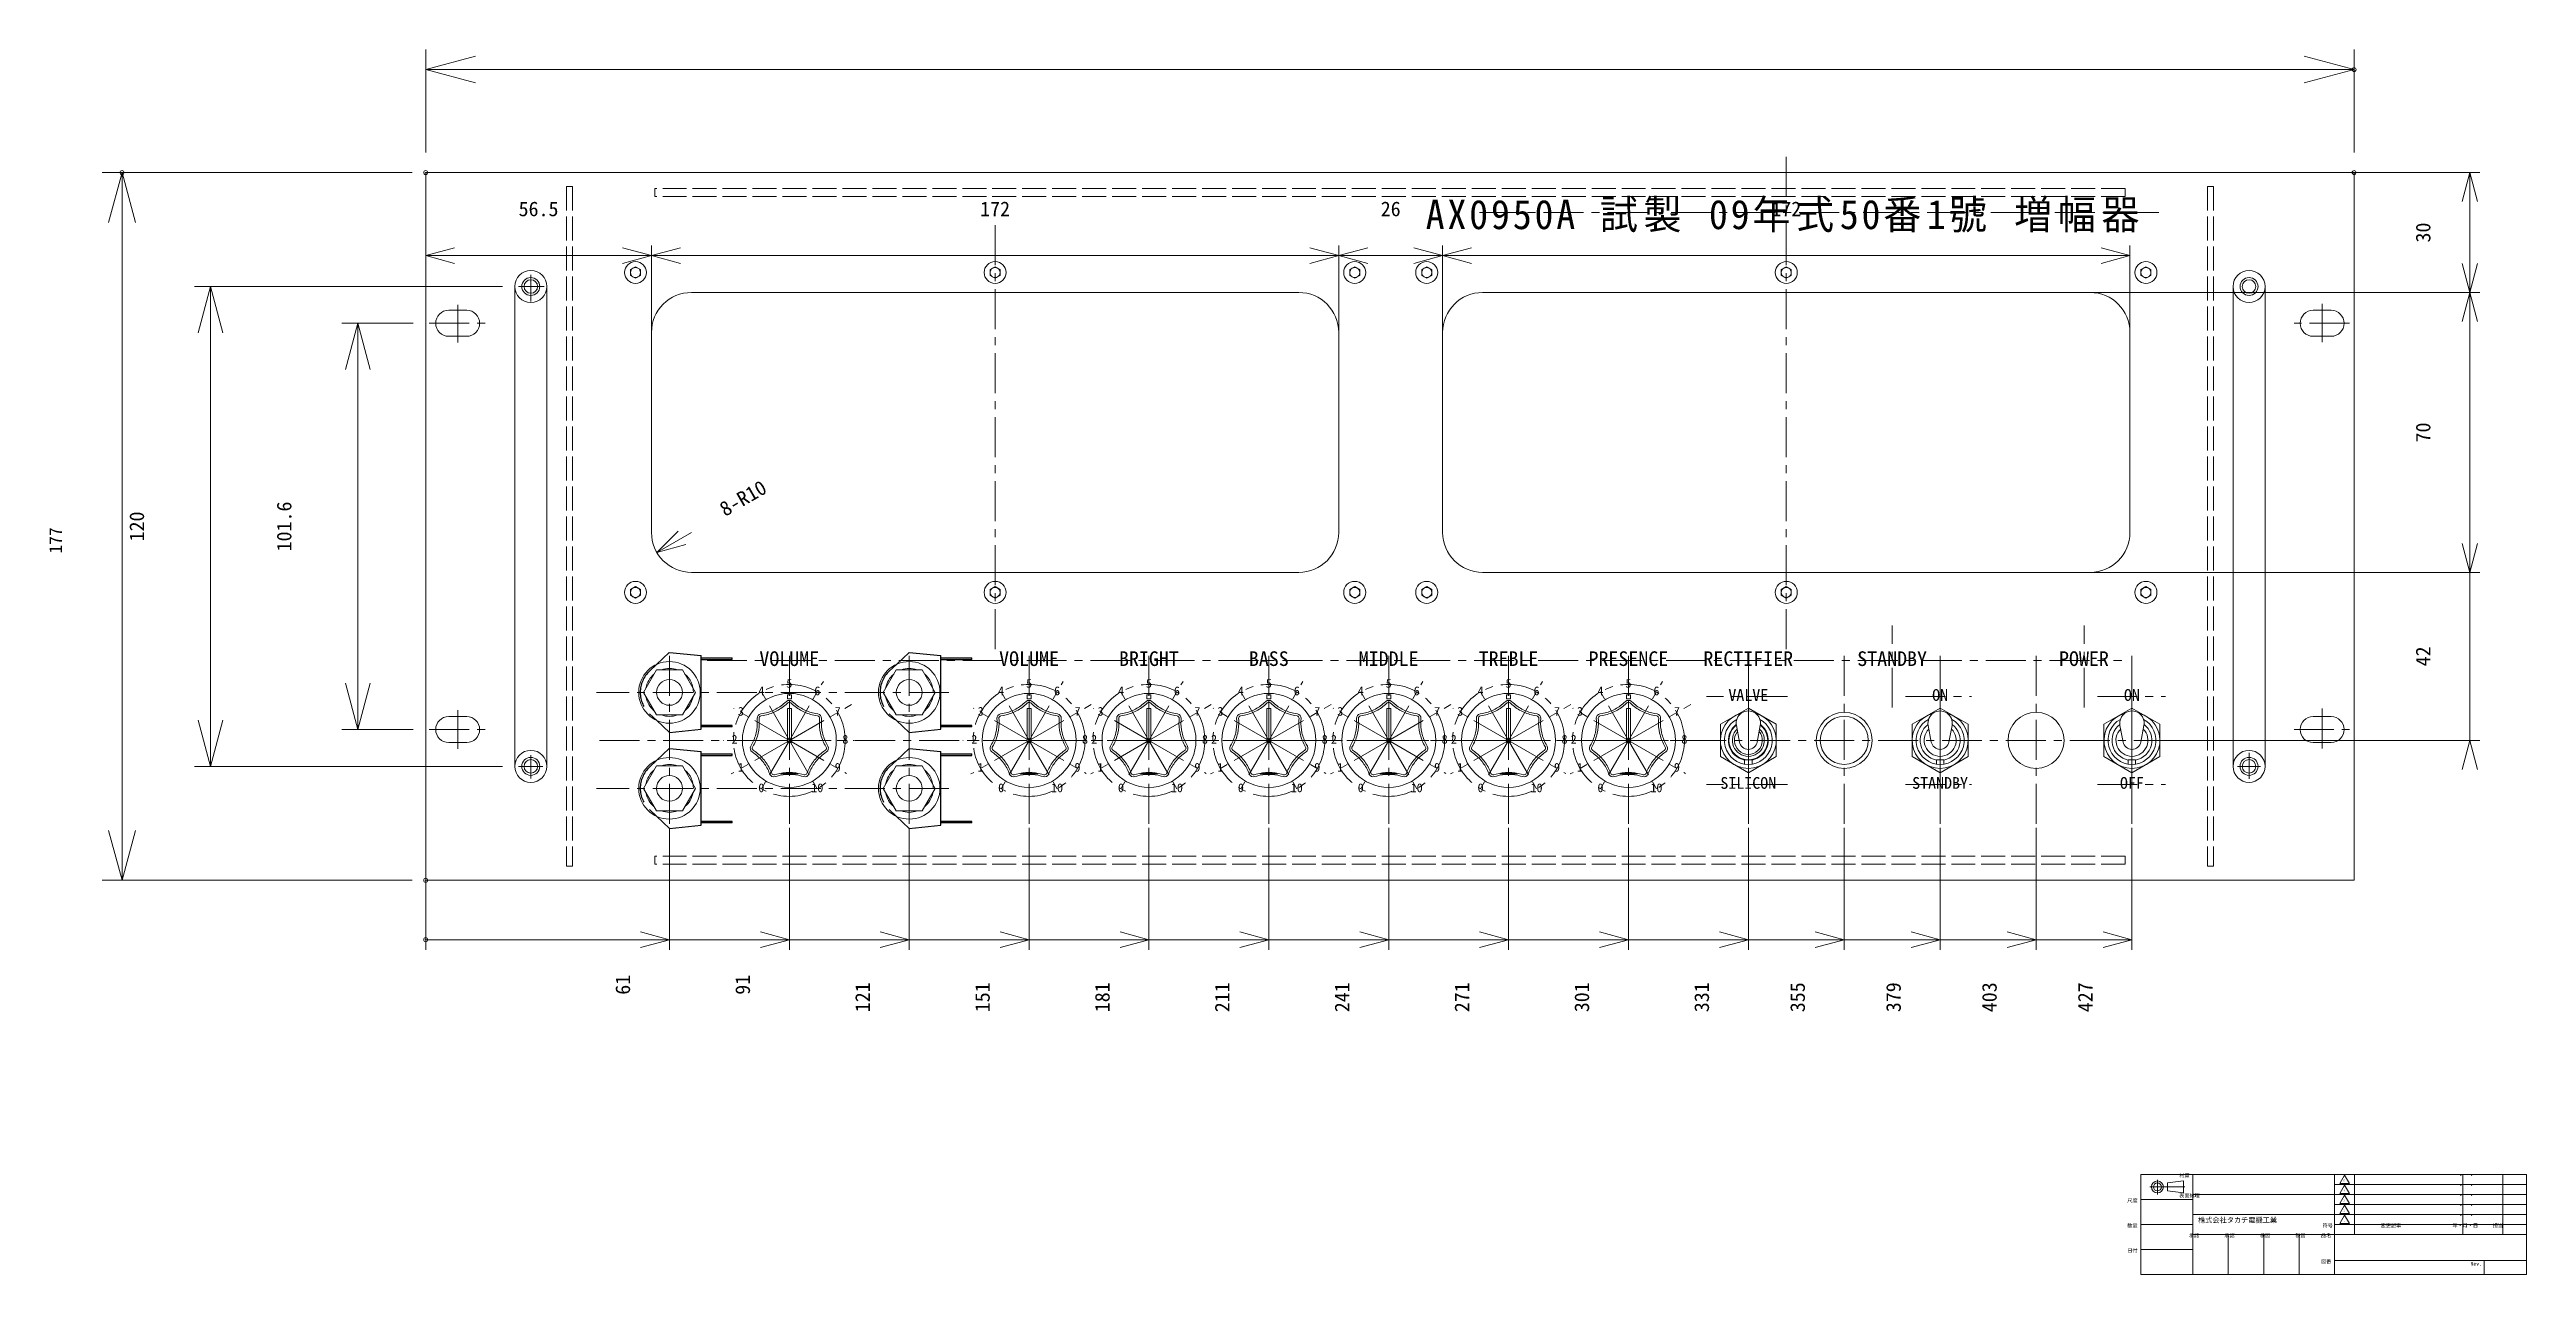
# Model space of a CAD drawing. Units: millimetres at full size, sheet at 1:2. Extents: x -409 to 211, y -214 to 92.
import ezdxf
from ezdxf.enums import TextEntityAlignment as Align

# ---------------------------------------------------------------- set-up
doc = ezdxf.new("R2010")
doc.units = ezdxf.units.MM
doc.header["$LTSCALE"] = 2
doc.header["$PDMODE"] = 32
doc.header["$PDSIZE"] = 1
for name, pattern in [('CHAIN1', [8, 5, -1, 1, -1]), ('DASHED1', [1.8, 1.2, -0.6]), ('DASHED_DOTTED', [9.25, 6, -1.5, 0.25, -1.5]), ('USER3', [3.75, 3, -0.75])]:
    doc.linetypes.add(name, pattern=pattern)
for name, color, linetype, lineweight in [('0-0_0', 7, 'Continuous', 18), ('0-1_寸法', 4, 'Continuous', 18), ('0-5_________', 3, 'Continuous', 18), ('0-A_________0', 7, 'USER3', 18), ('8-0_OUTSIDE', 3, 'Continuous', 18), ('8-C_TOOLING_GUIDE', 4, 'Continuous', 18), ('8-D_ENGRAVING_GUIDE', 4, 'CHAIN1', 18)]:
    doc.layers.add(name, color=color, linetype=linetype, lineweight=lineweight)
for name, color, linetype in [('8-1_INSIDE', 3, 'Continuous'), ('8-5_ENGRAVING', 7, 'Continuous'), ('8-F__d-2__0-4_RAHM2', 7, 'Continuous')]:
    doc.layers.add(name, color=color, linetype=linetype)
doc.styles.add('ＭＳ ゴシック', font='')
doc.styles.get('ＭＳ ゴシック').set_extended_font_data('MS Gothic')

msp = doc.modelspace()

# ---------------------------------------------------------------- texts
at = {"layer": '0-0_0', "style": 'ＭＳ ゴシック'}
for s, p in [('5', (165.17, -191.01)), ('4', (165.134, -193.51)), ('3', (165.17, -196.01)), ('2', (165.174, -198.51)), ('1', (165.226, -201.01))]:
    msp.add_text(s, height=0.367, dxfattribs=at).set_placement(p, align=Align.BOTTOM_LEFT)
at = {"layer": '0-1_寸法', "color": 7, "style": 'ＭＳ ゴシック'}
for s, height, p in [('120', 3.666, (-384.157, -30.905)), ('101.6', 3.666, (-347.289, -33.405)), ('177', 3.207, (-404.846, -33.936))]:
    msp.add_text(s, height=height, rotation=90, dxfattribs=at).set_placement(p, align=Align.BOTTOM_LEFT)
at = {"layer": '8-5_ENGRAVING', "color": 4, "style": 'ＭＳ ゴシック'}
for s, height, p in [('VOLUME', 3.666, (-231.283, -63.155)), ('VOLUME', 3.666, (-171.283, -63.155)), ('BRIGHT', 3.666, (-141.283, -63.155)), ('BASS', 3.666, (-108.783, -63.155)), ('MIDDLE', 3.666, (-81.283, -63.155)), ('TREBLE', 3.666, (-51.283, -63.155)), ('PRESENCE', 3.666, (-23.783, -63.155)), ('RECTIFIER', 3.666, (4.967, -63.155)), ('STANDBY', 3.666, (43.467, -63.155)), ('POWER', 3.666, (93.967, -63.155)), ('VALVE', 2.933, (11.217, -71.655)), ('ON', 2.933, (62.217, -71.655)), ('ON', 2.933, (110.217, -71.655)), ('SILICON', 2.933, (9.217, -93.655)), ('STANDBY', 2.933, (57.217, -93.655)), ('OFF', 2.933, (109.217, -93.655))]:
    msp.add_text(s, height=height, dxfattribs=at).set_placement(p, align=Align.BOTTOM_LEFT)
at = {"layer": '8-5_ENGRAVING', "style": 'ＭＳ ゴシック'}
for s, p in [('4', (-231.533, -70.031)), ('5', (-224.533, -68.155)), ('6', (-217.533, -70.031)), ('4', (-171.533, -70.031)), ('5', (-164.533, -68.155)), ('6', (-157.533, -70.031)), ('4', (-141.533, -70.031)), ('5', (-134.533, -68.155)), ('6', (-127.533, -70.031)), ('4', (-111.533, -70.031)), ('5', (-104.533, -68.155)), ('6', (-97.533, -70.031)), ('4', (-81.533, -70.031)), ('5', (-74.533, -68.155)), ('6', (-67.533, -70.031)), ('4', (-51.533, -70.031)), ('5', (-44.533, -68.155)), ('6', (-37.533, -70.031)), ('4', (-21.533, -70.031)), ('5', (-14.533, -68.155)), ('6', (-7.533, -70.031)), ('3', (-236.658, -75.155)), ('7', (-212.409, -75.155)), ('3', (-176.658, -75.155)), ('7', (-152.409, -75.155)), ('3', (-146.658, -75.155)), ('7', (-122.409, -75.155)), ('3', (-116.658, -75.155)), ('7', (-92.409, -75.155)), ('3', (-86.658, -75.155)), ('7', (-62.409, -75.155)), ('3', (-56.658, -75.155)), ('7', (-32.409, -75.155)), ('3', (-26.658, -75.155)), ('7', (-2.409, -75.155)), ('2', (-238.248, -82.155)), ('8', (-210.533, -82.155)), ('2', (-178.248, -82.155)), ('8', (-150.533, -82.155)), ('2', (-148.248, -82.155)), ('8', (-120.533, -82.155)), ('2', (-118.248, -82.155)), ('8', (-90.533, -82.155)), ('2', (-88.248, -82.155)), ('8', (-60.533, -82.155)), ('2', (-58.248, -82.155)), ('8', (-30.533, -82.155)), ('2', (-28.248, -82.155)), ('8', (-0.533, -82.155)), ('1', (-236.658, -89.155)), ('9', (-212.409, -89.155)), ('1', (-176.658, -89.155)), ('9', (-152.409, -89.155)), ('1', (-146.658, -89.155)), ('9', (-122.409, -89.155)), ('1', (-116.658, -89.155)), ('9', (-92.409, -89.155)), ('1', (-86.658, -89.155)), ('9', (-62.409, -89.155)), ('1', (-56.658, -89.155)), ('9', (-32.409, -89.155)), ('1', (-26.658, -89.155)), ('9', (-2.409, -89.155)), ('0', (-231.533, -94.279)), ('10', (-218.283, -94.279)), ('0', (-171.533, -94.279)), ('10', (-158.283, -94.279)), ('0', (-141.533, -94.279)), ('10', (-128.283, -94.279)), ('0', (-111.533, -94.279)), ('10', (-98.283, -94.279)), ('0', (-81.533, -94.279)), ('10', (-68.283, -94.279)), ('0', (-51.533, -94.279)), ('10', (-38.283, -94.279)), ('0', (-21.533, -94.279)), ('10', (-8.283, -94.279))]:
    msp.add_text(s, height=2.199, dxfattribs=at).set_placement(p, align=Align.BOTTOM_LEFT)
at = {"layer": '8-5_ENGRAVING', "color": 3, "insert": (-64.533, 46.345), "char_height": 7.331, "attachment_point": 7, "style": 'ＭＳ ゴシック'}
msp.add_mtext('\\T1.15;\\W0.95;AX0950A\\~試製\\~09年式50番1號\\~増幅器', dxfattribs=at)
at = {"layer": '8-C_TOOLING_GUIDE', "color": 7, "style": 'ＭＳ ゴシック'}
for s, p in [('56.5', (-291.533, 49.325)), ('172', (-176.033, 49.325)), ('26', (-75.783, 49.325)), ('172', (21.967, 49.325))]:
    msp.add_text(s, height=3.666, dxfattribs=at).set_placement(p, align=Align.BOTTOM_LEFT)
for s, rotation, p in [('30', 90, (188.007, 43.845)), ('70', 90, (188.007, -6.155)), ('8-R10', 30, (-239.307, -25.734)), ('42', 90, (188.007, -62.155)), ('61', 90, (-262.533, -144.264)), ('91', 90, (-232.533, -144.264)), ('121', 90, (-202.533, -148.639)), ('151', 90, (-172.533, -148.639)), ('181', 90, (-142.533, -148.639)), ('211', 90, (-112.533, -148.639)), ('241', 90, (-82.533, -148.639)), ('271', 90, (-52.533, -148.639)), ('301', 90, (-22.533, -148.639)), ('331', 90, (7.467, -148.639)), ('355', 90, (31.467, -148.639)), ('379', 90, (55.467, -148.639)), ('403', 90, (79.467, -148.639)), ('427', 90, (103.467, -148.639))]:
    msp.add_text(s, height=3.666, rotation=rotation, dxfattribs=at).set_placement(p, align=Align.BOTTOM_LEFT)

# ---------------------------------------------------------------- blocks, each defined once
blk = doc.blocks.new('_OPEN30')
at = {"layer": '0-0_0'}
blk.add_line((0, 0), (-0.25, 0), dxfattribs=at)
blk.add_lwpolyline([(-0.25, 0.06699), (0, 0), (-0.25, -0.06699)], dxfattribs=at)
blk = doc.blocks.new('_U105')
at = {"layer": '8-F__d-2__0-4_RAHM2', "style": 'ＭＳ ゴシック'}
blk.add_text('日付', height=0.458, dxfattribs=at).set_placement((-47.95, 2.2), align=Align.BOTTOM_LEFT)
blk = doc.blocks.new('_U106')
at = {"layer": '8-F__d-2__0-4_RAHM2', "style": 'ＭＳ ゴシック'}
blk.add_text('尺度', height=0.458, dxfattribs=at).set_placement((-47.95, 8.45), align=Align.BOTTOM_LEFT)
blk = doc.blocks.new('_U107')
at = {"layer": '8-F__d-2__0-4_RAHM2', "style": 'ＭＳ ゴシック'}
blk.add_text('数量', height=0.4582, dxfattribs=at).set_placement((-47.95, 5.325), align=Align.BOTTOM_LEFT)
blk = doc.blocks.new('_U108')
at = {"layer": '8-F__d-2__0-4_RAHM2', "style": 'ＭＳ ゴシック'}
blk.add_text('表面処理', height=0.4582, dxfattribs=at).set_placement((-41.45, 9.075), align=Align.BOTTOM_LEFT)
blk = doc.blocks.new('_U109')
at = {"layer": '8-F__d-2__0-4_RAHM2', "style": 'ＭＳ ゴシック'}
blk.add_text('材質', height=0.4582, dxfattribs=at).set_placement((-41.45, 11.575), align=Align.BOTTOM_LEFT)
blk = doc.blocks.new('_U110')
at = {"layer": '0-0_0', "style": 'ＭＳ ゴシック'}
blk.add_text('株式会社タカチ電機工業', height=0.6415, dxfattribs=at).set_placement((-39.089, 5.855), align=Align.BOTTOM_LEFT)
blk = doc.blocks.new('_U111')
at = {"layer": '8-F__d-2__0-4_RAHM2', "style": 'ＭＳ ゴシック'}
blk.add_text('承認', height=0.4582, dxfattribs=at).set_placement((-40.234, 4.075), align=Align.BOTTOM_LEFT)
blk = doc.blocks.new('_U112')
at = {"layer": '8-F__d-2__0-4_RAHM2', "style": 'ＭＳ ゴシック'}
blk.add_text('承認', height=0.4582, dxfattribs=at).set_placement((-35.797, 4.075), align=Align.BOTTOM_LEFT)
blk = doc.blocks.new('_U113')
at = {"layer": '8-F__d-2__0-4_RAHM2', "style": 'ＭＳ ゴシック'}
blk.add_text('検図', height=0.4582, dxfattribs=at).set_placement((-31.359, 4.075), align=Align.BOTTOM_LEFT)
blk = doc.blocks.new('_U114')
at = {"layer": '8-F__d-2__0-4_RAHM2', "style": 'ＭＳ ゴシック'}
blk.add_text('製図', height=0.4582, dxfattribs=at).set_placement((-26.922, 4.075), align=Align.BOTTOM_LEFT)
blk = doc.blocks.new('_U115')
at = {"layer": '8-F__d-2__0-4_RAHM2', "style": 'ＭＳ ゴシック'}
blk.add_text('Rev.', height=0.4582, dxfattribs=at).set_placement((-4.996, 0.546), align=Align.BOTTOM_LEFT)
blk = doc.blocks.new('_U116')
at = {"layer": '8-F__d-2__0-4_RAHM2', "style": 'ＭＳ ゴシック'}
blk.add_text('図番', height=0.4582, dxfattribs=at).set_placement((-23.7, 0.825), align=Align.BOTTOM_LEFT)
blk = doc.blocks.new('_U117')
at = {"layer": '8-F__d-2__0-4_RAHM2', "style": 'ＭＳ ゴシック'}
blk.add_text('符号', height=0.4582, dxfattribs=at).set_placement((-23.5, 5.312), align=Align.BOTTOM_LEFT)
blk = doc.blocks.new('_U118')
at = {"layer": '8-F__d-2__0-4_RAHM2', "style": 'ＭＳ ゴシック'}
blk.add_text('品名', height=0.4582, dxfattribs=at).set_placement((-23.7, 4.075), align=Align.BOTTOM_LEFT)
blk = doc.blocks.new('_U119')
at = {"layer": '8-F__d-2__0-4_RAHM2', "style": 'ＭＳ ゴシック'}
blk.add_text('変更記事', height=0.4582, dxfattribs=at).set_placement((-16.25, 5.312), align=Align.BOTTOM_LEFT)
blk = doc.blocks.new('_U120')
at = {"layer": '8-F__d-2__0-4_RAHM2', "style": 'ＭＳ ゴシック'}
blk.add_text('・  ・   ', height=0.4582, dxfattribs=at).set_placement((-6.539, 7.813), align=Align.BOTTOM_LEFT)
blk = doc.blocks.new('_U121')
at = {"layer": '8-F__d-2__0-4_RAHM2', "style": 'ＭＳ ゴシック'}
blk.add_text('年・月・日', height=0.4582, dxfattribs=at).set_placement((-7.265, 5.312), align=Align.BOTTOM_LEFT)
blk = doc.blocks.new('_U122')
at = {"layer": '8-F__d-2__0-4_RAHM2', "style": 'ＭＳ ゴシック'}
blk.add_text('担当', height=0.4582, dxfattribs=at).set_placement((-2.22, 5.312), align=Align.BOTTOM_LEFT)
blk = doc.blocks.new('_U123')
at = {"layer": '8-F__d-2__0-4_RAHM2', "style": 'ＭＳ ゴシック'}
blk.add_text('・  ・   ', height=0.4582, dxfattribs=at).set_placement((-6.539, 10.313), align=Align.BOTTOM_LEFT)
blk = doc.blocks.new('_U124')
at = {"layer": '8-F__d-2__0-4_RAHM2', "style": 'ＭＳ ゴシック'}
blk.add_text('・  ・   ', height=0.4582, dxfattribs=at).set_placement((-6.539, 9.063), align=Align.BOTTOM_LEFT)
blk = doc.blocks.new('_U125')
at = {"layer": '8-F__d-2__0-4_RAHM2', "style": 'ＭＳ ゴシック'}
blk.add_text('・  ・   ', height=0.4582, dxfattribs=at).set_placement((-6.539, 11.563), align=Align.BOTTOM_LEFT)
blk = doc.blocks.new('_U126')
at = {"layer": '8-F__d-2__0-4_RAHM2', "style": 'ＭＳ ゴシック'}
blk.add_text('・  ・   ', height=0.4582, dxfattribs=at).set_placement((-6.539, 6.563), align=Align.BOTTOM_LEFT)
blk = doc.blocks.new('CLIFF_JACK_front')
at = {"layer": '8-0_OUTSIDE'}
for p, q in [((-1.4125, 0.8155), (0, 1.631)), ((1.4125, 0.8155), (0, 1.631)), ((-1.4125, 0.8155), (-1.4125, -0.8155)), ((-1.4125, -0.8155), (0, -1.631))]:
    blk.add_line(p, q, dxfattribs=at)
blk.add_lwpolyline([(1.4125, 0.8155), (1.4125, -0.8155), (0, -1.631)], dxfattribs=at)
for radius in [1.925, 0.8063]:
    blk.add_circle((0, 0), radius, dxfattribs=at)
for start, end in [(160.33336, 199.66664), (100.33336, 139.66664), (40.33336, 79.66664), (340.33336, 19.66664), (220.33336, 259.66664), (270, 319.66664)]:
    blk.add_arc((0, 0), 1.5, start, end, dxfattribs=at)
at = {"layer": '8-1_INSIDE'}
for p, q in [((-2.5, 0), (-1.7508, 0.8003)), ((-2.5, 0), (-2.3, -1.975)), ((2.493, 0.0115), (1.7495, 0.8031)), ((2.5, 0), (2.3, -1.975)), ((-2.3, -1.975), (2.3, -1.975)), ((-2.1625, -3.925), (-2.1625, -1.975)), ((-2.0625, -3.925), (-2.0625, -1.975)), ((2.1625, -1.975), (2.1625, -3.925)), ((-2.1625, -3.925), (-2.0625, -3.925))]:
    blk.add_line(p, q, dxfattribs=at)
at = {"layer": '8-1_INSIDE', "color": 4, "linetype": 'DASHED1'}
for p, q in [((-1.7508, 0.8003), (-1.3322, 1.2473)), ((1.3302, 1.2495), (1.7495, 0.8031))]:
    blk.add_line(p, q, dxfattribs=at)
at = {"layer": '8-1_INSIDE'}
blk.add_lwpolyline([(2.0625, -1.975), (2.0625, -3.925), (2.1625, -3.925)], dxfattribs=at)
at = {"layer": '8-1_INSIDE', "color": 4, "linetype": 'DASHED1'}
blk.add_arc((0, 0), 1.825, 43.20672, 136.88639, dxfattribs=at)

# ---------------------------------------------------------------- linework, layer by layer
at = {"layer": '0-0_0'}
for p, q in [((114.446, -189.21), (114.446, -214.21)), ((210.946, -189.21), (114.446, -189.21)), ((121.088, -191.335), (125.088, -190.835)), ((121.088, -193.335), (121.088, -191.335)), ((125.088, -190.835), (125.088, -193.835)), ((127.446, -189.21), (127.446, -214.21)), ((162.946, -189.21), (162.946, -214.21)), ((210.946, -214.21), (210.946, -189.21)), ((127.446, -195.46), (114.446, -195.46)), ((125.088, -193.835), (121.088, -193.335)), ((127.446, -194.21), (162.946, -194.21)), ((127.446, -201.71), (114.446, -201.71)), ((127.446, -199.21), (162.946, -199.21)), ((127.446, -204.21), (162.946, -204.21)), ((136.321, -204.21), (136.321, -214.21)), ((145.196, -204.21), (145.196, -214.21)), ((154.071, -204.21), (154.071, -214.21)), ((162.946, -204.21), (210.946, -204.21)), ((127.446, -207.96), (114.446, -207.96)), ((162.946, -210.71), (210.946, -210.71)), ((200.358, -214.21), (200.358, -210.71)), ((114.446, -214.21), (210.946, -214.21))]:
    msp.add_line(p, q, dxfattribs=at)
at = {"layer": '0-0_0', "color": 4, "linetype": 'DASHED_DOTTED'}
for q in [(118.588, -190.548), (116.726, -192.335), (125.478, -192.335), (118.588, -194.19)]:
    msp.add_line((118.588, -192.335), q, dxfattribs=at)
at = {"layer": '0-0_0', "color": 1}
for p, q in [((162.946, -191.71), (210.946, -191.71)), ((165.446, -189.41), (164.234, -191.51)), ((165.446, -191.91), (164.234, -194.01)), ((167.946, -189.21), (167.946, -204.21)), ((195.036, -189.21), (195.036, -204.21)), ((205.036, -189.21), (205.036, -204.21)), ((162.946, -194.21), (210.946, -194.21)), ((162.946, -196.71), (210.946, -196.71)), ((162.946, -199.21), (210.946, -199.21)), ((162.946, -201.71), (210.946, -201.71)), ((164.234, -199.01), (166.658, -199.01)), ((165.446, -199.41), (164.234, -201.51)), ((164.234, -201.51), (166.658, -201.51)), ((166.658, -201.51), (165.446, -199.41))]:
    msp.add_line(p, q, dxfattribs=at)
for points in [[(164.234, -191.51), (166.658, -191.51), (165.446, -189.41)], [(164.234, -194.01), (166.658, -194.01), (165.446, -191.91)], [(166.658, -199.01), (165.446, -196.91), (164.234, -199.01)]]:
    msp.add_lwpolyline(points, dxfattribs=at)
msp.add_lwpolyline([(164.234, -196.51), (166.658, -196.51), (165.446, -194.41)], close=True, dxfattribs=at)
at = {"layer": '0-0_0'}
for radius in [1.5, 1]:
    msp.add_circle((118.588, -192.335), radius, dxfattribs=at)
at = {"layer": '0-1_寸法'}
for p, q in [((-314.783, 66.345), (-314.783, 92.095)), ((-302.283, 87.095), (155.317, 87.095)), ((167.817, 66.345), (167.817, 92.095)), ((-318.149, 61.345), (-395.783, 61.345)), ((-390.783, 61.345), (-390.783, 48.845)), ((-390.783, -103.155), (-390.783, 48.845)), ((-372.657, 32.845), (-295.59, 32.845)), ((-368.657, 32.845), (-371.763, 21.254)), ((-368.657, -87.155), (-368.657, 32.845)), ((-368.657, 32.845), (-365.551, 21.254)), ((-335.789, 23.645), (-317.907, 23.645)), ((-331.789, 23.645), (-334.895, 12.054)), ((-331.789, -77.955), (-331.789, 23.645)), ((-331.789, 23.645), (-328.684, 12.054)), ((-331.789, -77.955), (-334.895, -66.364)), ((-331.789, -77.955), (-328.684, -66.364)), ((-368.657, -87.155), (-371.763, -75.564)), ((-368.657, -87.155), (-365.551, -75.564)), ((-335.789, -77.955), (-317.907, -77.955)), ((-372.657, -87.155), (-295.556, -87.155)), ((-390.783, -115.655), (-390.783, -103.155)), ((-318.149, -115.655), (-395.783, -115.655))]:
    msp.add_line(p, q, dxfattribs=at)
at = {"layer": '0-1_寸法', "linetype": 'CHAIN1'}
for p, q in [((-291.59, 32.845), (-285.172, 32.845)), ((-288.483, 35.804), (-288.483, 29.111)), ((-306.783, 28.253), (-306.783, 18.854)), ((159.817, 28.538), (159.817, 18.966)), ((-313.907, 23.645), (-299.262, 23.645)), ((166.626, 23.645), (152.78, 23.645)), ((-306.783, -73.12), (-306.783, -82.734)), ((159.817, -72.699), (159.817, -83.845)), ((-313.907, -77.955), (-299.262, -77.955)), ((152.78, -77.955), (166.626, -77.955)), ((-288.483, -84.362), (-288.483, -90.176)), ((141.517, -83.793), (141.517, -90.303)), ((-291.556, -87.155), (-285.431, -87.155)), ((138.638, -87.155), (144.406, -87.155))]:
    msp.add_line(p, q, dxfattribs=at)
at = {"layer": '0-1_寸法'}
for points in [[(-394.133, 48.845), (-390.783, 61.345), (-387.434, 48.845)], [(-387.434, -103.155), (-390.783, -115.655), (-394.133, -103.155)]]:
    msp.add_lwpolyline(points, dxfattribs=at)
for p in [(167.817, 87.095), (-390.783, 61.345), (-314.783, 61.345), (-314.783, 61.345), (167.817, 61.345), (-314.783, -115.655)]:
    msp.add_point(p, dxfattribs=at)
at = {"layer": '0-5_________'}
for p, q in [((-314.783, 61.345), (167.817, 61.345)), ((-314.783, 61.345), (-314.783, -115.655)), ((167.817, 61.345), (167.817, -115.655)), ((-309.033, 26.895), (-304.533, 26.895)), ((162.067, 26.895), (157.567, 26.895)), ((-304.533, 20.395), (-309.033, 20.395)), ((157.567, 20.395), (162.067, 20.395)), ((-304.533, -74.705), (-309.033, -74.705)), ((157.567, -74.705), (162.067, -74.705)), ((-309.033, -81.205), (-304.533, -81.205)), ((162.067, -81.205), (157.567, -81.205)), ((-314.783, -115.655), (167.817, -115.655))]:
    msp.add_line(p, q, dxfattribs=at)
for centre in [(-288.483, 32.845), (141.517, 32.845), (-288.483, -87.155), (141.517, -87.155)]:
    msp.add_circle(centre, 2.25, dxfattribs=at)
for centre, start, end in [((-309.033, 23.645), 90, 270), ((-304.533, 23.645), 270, 90), ((157.567, 23.645), 90, 270), ((162.067, 23.645), 270, 90), ((-309.033, -77.955), 90, 270), ((-304.533, -77.955), 270, 90), ((157.567, -77.955), 90, 270), ((162.067, -77.955), 270, 90)]:
    msp.add_arc(centre, 3.25, start, end, dxfattribs=at)
at = {"layer": '0-A_________0'}
for p, q in [((-257.483, 57.345), (-257.483, 55.345)), ((110.517, 57.345), (-257.483, 57.345)), ((110.517, 57.345), (110.517, 55.345)), ((110.517, 55.345), (-257.483, 55.345)), ((-257.483, -111.655), (-257.483, -109.655)), ((110.517, -109.655), (-257.483, -109.655)), ((110.517, -111.655), (110.517, -109.655)), ((110.517, -111.655), (-257.483, -111.655))]:
    msp.add_line(p, q, dxfattribs=at)
for points in [[(-278.083, 57.845), (-279.583, 57.845), (-279.583, -112.155)], [(-278.083, 57.845), (-278.083, -112.155), (-279.583, -112.155)], [(131.117, 57.845), (132.617, 57.845), (132.617, -112.155)], [(131.117, 57.845), (131.117, -112.155), (132.617, -112.155)]]:
    msp.add_lwpolyline(points, dxfattribs=at)
at = {"layer": '8-0_OUTSIDE'}
for p, q in [((-314.783, 61.345), (-314.783, -115.655)), ((-262.283, 37.788), (-263.533, 37.067)), ((-261.033, 37.067), (-262.283, 37.788)), ((-172.283, 37.788), (-173.533, 37.067)), ((-171.033, 37.067), (-172.283, 37.788)), ((-82.283, 37.788), (-83.533, 37.067)), ((-81.033, 37.067), (-82.283, 37.788)), ((-64.283, 37.788), (-65.533, 37.067)), ((-63.033, 37.067), (-64.283, 37.788)), ((25.717, 37.788), (24.467, 37.067)), ((26.967, 37.067), (25.717, 37.788)), ((115.717, 37.788), (114.467, 37.067)), ((116.967, 37.067), (115.717, 37.788)), ((-292.483, -87.155), (-292.483, 32.845)), ((-284.483, -87.155), (-284.483, 32.845)), ((-263.533, 37.067), (-263.533, 35.623)), ((-263.533, 35.623), (-262.283, 34.902)), ((-262.283, 34.902), (-261.033, 35.623)), ((-261.033, 35.623), (-261.033, 37.067)), ((-96.283, 31.345), (-248.283, 31.345)), ((-173.533, 37.067), (-173.533, 35.623)), ((-173.533, 35.623), (-172.283, 34.902)), ((-172.283, 34.902), (-171.033, 35.623)), ((-171.033, 35.623), (-171.033, 37.067)), ((-83.533, 37.067), (-83.533, 35.623)), ((-83.533, 35.623), (-82.283, 34.902)), ((-82.283, 34.902), (-81.033, 35.623)), ((-81.033, 35.623), (-81.033, 37.067)), ((-65.533, 37.067), (-65.533, 35.623)), ((-65.533, 35.623), (-64.283, 34.902)), ((-64.283, 34.902), (-63.033, 35.623)), ((-63.033, 35.623), (-63.033, 37.067)), ((101.717, 31.345), (-50.283, 31.345)), ((24.467, 37.067), (24.467, 35.623)), ((24.467, 35.623), (25.717, 34.902)), ((25.717, 34.902), (26.967, 35.623)), ((26.967, 35.623), (26.967, 37.067)), ((114.467, 37.067), (114.467, 35.623)), ((114.467, 35.623), (115.717, 34.902)), ((115.717, 34.902), (116.967, 35.623)), ((116.967, 35.623), (116.967, 37.067)), ((137.517, -87.155), (137.517, 32.845)), ((145.517, -87.155), (145.517, 32.845)), ((-309.033, 26.895), (-304.533, 26.895)), ((162.067, 26.895), (157.567, 26.895)), ((-304.533, 20.395), (-309.033, 20.395)), ((-258.283, -28.655), (-258.283, 21.345)), ((-86.283, 21.345), (-86.283, -28.655)), ((-60.283, -28.655), (-60.283, 21.345)), ((111.717, 21.345), (111.717, -28.655)), ((157.567, 20.395), (162.067, 20.395)), ((-262.283, -42.212), (-263.533, -42.933)), ((-263.533, -42.933), (-263.533, -44.377)), ((-261.033, -42.933), (-262.283, -42.212)), ((-261.033, -44.377), (-261.033, -42.933)), ((-96.283, -38.655), (-248.283, -38.655)), ((-172.283, -42.212), (-173.533, -42.933)), ((-173.533, -42.933), (-173.533, -44.377)), ((-171.033, -42.933), (-172.283, -42.212)), ((-171.033, -44.377), (-171.033, -42.933)), ((-82.283, -42.212), (-83.533, -42.933)), ((-83.533, -42.933), (-83.533, -44.377)), ((-81.033, -42.933), (-82.283, -42.212)), ((-81.033, -44.377), (-81.033, -42.933)), ((-64.283, -42.212), (-65.533, -42.933)), ((-65.533, -42.933), (-65.533, -44.377)), ((-63.033, -42.933), (-64.283, -42.212)), ((-63.033, -44.377), (-63.033, -42.933)), ((101.717, -38.655), (-50.283, -38.655)), ((25.717, -42.212), (24.467, -42.933)), ((24.467, -42.933), (24.467, -44.377)), ((26.967, -42.933), (25.717, -42.212)), ((26.967, -44.377), (26.967, -42.933)), ((115.717, -42.212), (114.467, -42.933)), ((114.467, -42.933), (114.467, -44.377)), ((116.967, -42.933), (115.717, -42.212)), ((116.967, -44.377), (116.967, -42.933)), ((-263.533, -44.377), (-262.283, -45.098)), ((-262.283, -45.098), (-261.033, -44.377)), ((-173.533, -44.377), (-172.283, -45.098)), ((-172.283, -45.098), (-171.033, -44.377)), ((-83.533, -44.377), (-82.283, -45.098)), ((-82.283, -45.098), (-81.033, -44.377)), ((-65.533, -44.377), (-64.283, -45.098)), ((-64.283, -45.098), (-63.033, -44.377)), ((24.467, -44.377), (25.717, -45.098)), ((25.717, -45.098), (26.967, -44.377)), ((114.467, -44.377), (115.717, -45.098)), ((115.717, -45.098), (116.967, -44.377)), ((-230.369, -73.925), (-230.929, -74.022)), ((-224.514, -70.933), (-224.939, -71.31)), ((-224.607, -71.684), (-224.182, -71.306)), ((-224.283, -70.305), (-224.283, -69.305)), ((-223.283, -69.305), (-224.283, -69.305)), ((-223.283, -70.305), (-224.283, -70.305)), ((-224.283, -81.155), (-224.283, -72.655)), ((-222.96, -71.684), (-223.385, -71.306)), ((-223.283, -70.305), (-223.283, -69.305)), ((-222.628, -71.31), (-223.053, -70.933)), ((-216.638, -74.022), (-217.198, -73.925)), ((-170.369, -73.925), (-170.929, -74.022)), ((-164.514, -70.933), (-164.939, -71.31)), ((-164.607, -71.684), (-164.182, -71.306)), ((-164.283, -70.305), (-164.283, -69.305)), ((-163.283, -69.305), (-164.283, -69.305)), ((-163.283, -70.305), (-164.283, -70.305)), ((-164.283, -81.155), (-164.283, -72.655)), ((-162.96, -71.684), (-163.385, -71.306)), ((-163.283, -70.305), (-163.283, -69.305)), ((-162.628, -71.31), (-163.053, -70.933)), ((-156.638, -74.022), (-157.198, -73.925)), ((-140.369, -73.925), (-140.929, -74.022)), ((-134.514, -70.933), (-134.939, -71.31)), ((-134.607, -71.684), (-134.182, -71.306)), ((-134.283, -70.305), (-134.283, -69.305)), ((-133.283, -69.305), (-134.283, -69.305)), ((-133.283, -70.305), (-134.283, -70.305)), ((-134.283, -81.155), (-134.283, -72.655)), ((-132.96, -71.684), (-133.385, -71.306)), ((-133.283, -70.305), (-133.283, -69.305)), ((-132.628, -71.31), (-133.053, -70.933)), ((-126.638, -74.022), (-127.198, -73.925)), ((-110.369, -73.925), (-110.929, -74.022)), ((-104.514, -70.933), (-104.939, -71.31)), ((-104.607, -71.684), (-104.182, -71.306)), ((-104.283, -70.305), (-104.283, -69.305)), ((-103.283, -69.305), (-104.283, -69.305)), ((-103.283, -70.305), (-104.283, -70.305)), ((-104.283, -81.155), (-104.283, -72.655)), ((-102.96, -71.684), (-103.385, -71.306)), ((-103.283, -70.305), (-103.283, -69.305)), ((-102.628, -71.31), (-103.053, -70.933)), ((-96.638, -74.022), (-97.198, -73.925)), ((-80.369, -73.925), (-80.929, -74.022)), ((-74.514, -70.933), (-74.939, -71.31)), ((-74.607, -71.684), (-74.182, -71.306)), ((-74.283, -70.305), (-74.283, -69.305)), ((-73.283, -69.305), (-74.283, -69.305)), ((-73.283, -70.305), (-74.283, -70.305)), ((-74.283, -81.155), (-74.283, -72.655)), ((-72.96, -71.684), (-73.385, -71.306)), ((-73.283, -70.305), (-73.283, -69.305)), ((-72.628, -71.31), (-73.053, -70.933)), ((-66.638, -74.022), (-67.198, -73.925)), ((-50.369, -73.925), (-50.929, -74.022)), ((-44.514, -70.933), (-44.939, -71.31)), ((-44.607, -71.684), (-44.182, -71.306)), ((-44.283, -70.305), (-44.283, -69.305)), ((-43.283, -69.305), (-44.283, -69.305)), ((-43.283, -70.305), (-44.283, -70.305)), ((-44.283, -81.155), (-44.283, -72.655)), ((-42.96, -71.684), (-43.385, -71.306)), ((-43.283, -70.305), (-43.283, -69.305)), ((-42.628, -71.31), (-43.053, -70.933)), ((-36.638, -74.022), (-37.198, -73.925)), ((-20.369, -73.925), (-20.929, -74.022)), ((-14.514, -70.933), (-14.939, -71.31)), ((-14.607, -71.684), (-14.182, -71.306)), ((-14.283, -70.305), (-14.283, -69.305)), ((-13.283, -69.305), (-14.283, -69.305)), ((-13.283, -70.305), (-14.283, -70.305)), ((-14.283, -81.155), (-14.283, -72.655)), ((-12.96, -71.684), (-13.385, -71.306)), ((-13.283, -70.305), (-13.283, -69.305)), ((-12.628, -71.31), (-13.053, -70.933)), ((-6.638, -74.022), (-7.198, -73.925)), ((16.217, -72.572), (9.217, -76.614)), ((23.217, -76.614), (16.217, -72.572)), ((-304.533, -74.705), (-309.033, -74.705)), ((-231.84, -75.164), (-231.81, -75.732)), ((-231.311, -75.706), (-231.341, -75.138)), ((-230.283, -74.418), (-230.844, -74.515)), ((-217.284, -74.418), (-216.723, -74.515)), ((-216.256, -75.706), (-216.226, -75.138)), ((-215.757, -75.732), (-215.727, -75.164)), ((-171.84, -75.164), (-171.81, -75.732)), ((-171.311, -75.706), (-171.341, -75.138)), ((-170.283, -74.418), (-170.844, -74.515)), ((-157.284, -74.418), (-156.723, -74.515)), ((-156.256, -75.706), (-156.226, -75.138)), ((-155.757, -75.732), (-155.727, -75.164)), ((-141.84, -75.164), (-141.81, -75.732)), ((-141.311, -75.706), (-141.341, -75.138)), ((-140.283, -74.418), (-140.844, -74.515)), ((-127.284, -74.418), (-126.723, -74.515)), ((-126.256, -75.706), (-126.226, -75.138)), ((-125.757, -75.732), (-125.727, -75.164)), ((-111.84, -75.164), (-111.81, -75.732)), ((-111.311, -75.706), (-111.341, -75.138)), ((-110.283, -74.418), (-110.844, -74.515)), ((-97.284, -74.418), (-96.723, -74.515)), ((-96.256, -75.706), (-96.226, -75.138)), ((-95.757, -75.732), (-95.727, -75.164)), ((-81.84, -75.164), (-81.81, -75.732)), ((-81.311, -75.706), (-81.341, -75.138)), ((-80.283, -74.418), (-80.844, -74.515)), ((-67.284, -74.418), (-66.723, -74.515)), ((-66.256, -75.706), (-66.226, -75.138)), ((-65.757, -75.732), (-65.727, -75.164)), ((-51.84, -75.164), (-51.81, -75.732)), ((-51.311, -75.706), (-51.341, -75.138)), ((-50.283, -74.418), (-50.844, -74.515)), ((-37.284, -74.418), (-36.723, -74.515)), ((-36.256, -75.706), (-36.226, -75.138)), ((-35.757, -75.732), (-35.727, -75.164)), ((-21.84, -75.164), (-21.81, -75.732)), ((-21.311, -75.706), (-21.341, -75.138)), ((-20.283, -74.418), (-20.844, -74.515)), ((-7.284, -74.418), (-6.723, -74.515)), ((-6.256, -75.706), (-6.226, -75.138)), ((-5.757, -75.732), (-5.727, -75.164)), ((9.217, -76.614), (9.217, -84.696)), ((14.006, -81.072), (13.219, -76.907)), ((18.427, -81.072), (19.214, -76.907)), ((23.217, -84.696), (23.217, -76.614)), ((61.219, -76.907), (62.006, -81.072)), ((66.427, -81.072), (67.214, -76.907)), ((105.217, -76.614), (105.217, -84.696)), ((109.219, -76.907), (110.006, -81.072)), ((114.427, -81.072), (115.214, -76.907)), ((157.567, -74.705), (162.067, -74.705)), ((-309.033, -81.205), (-304.533, -81.205)), ((-233.151, -81.607), (-233.425, -82.106)), ((-233.1, -83.531), (-232.637, -83.861)), ((-232.713, -81.848), (-232.986, -82.347)), ((-232.346, -83.454), (-232.809, -83.124)), ((-223.283, -81.155), (-224.283, -81.155)), ((-215.221, -83.454), (-214.758, -83.124)), ((-214.93, -83.861), (-214.467, -83.531)), ((-214.854, -81.848), (-214.581, -82.347)), ((-214.142, -82.106), (-214.416, -81.607)), ((-173.151, -81.607), (-173.425, -82.106)), ((-173.1, -83.531), (-172.637, -83.861)), ((-172.713, -81.848), (-172.986, -82.347)), ((-172.346, -83.454), (-172.809, -83.124)), ((-163.283, -81.155), (-164.283, -81.155)), ((-155.221, -83.454), (-154.758, -83.124)), ((-154.93, -83.861), (-154.467, -83.531)), ((-154.854, -81.848), (-154.581, -82.347)), ((-154.142, -82.106), (-154.416, -81.607)), ((-143.151, -81.607), (-143.425, -82.106)), ((-143.1, -83.531), (-142.637, -83.861)), ((-142.713, -81.848), (-142.986, -82.347)), ((-142.346, -83.454), (-142.809, -83.124)), ((-133.283, -81.155), (-134.283, -81.155)), ((-125.221, -83.454), (-124.758, -83.124)), ((-124.93, -83.861), (-124.467, -83.531)), ((-124.854, -81.848), (-124.581, -82.347)), ((-124.142, -82.106), (-124.416, -81.607)), ((-113.151, -81.607), (-113.425, -82.106)), ((-113.1, -83.531), (-112.637, -83.861)), ((-112.713, -81.848), (-112.986, -82.347)), ((-112.346, -83.454), (-112.809, -83.124)), ((-103.283, -81.155), (-104.283, -81.155)), ((-95.221, -83.454), (-94.758, -83.124)), ((-94.93, -83.861), (-94.467, -83.531)), ((-94.854, -81.848), (-94.581, -82.347)), ((-94.142, -82.106), (-94.416, -81.607)), ((-83.151, -81.607), (-83.425, -82.106)), ((-83.1, -83.531), (-82.637, -83.861)), ((-82.713, -81.848), (-82.986, -82.347)), ((-82.346, -83.454), (-82.809, -83.124)), ((-73.283, -81.155), (-74.283, -81.155)), ((-65.221, -83.454), (-64.758, -83.124)), ((-64.93, -83.861), (-64.467, -83.531)), ((-64.854, -81.848), (-64.581, -82.347)), ((-64.142, -82.106), (-64.416, -81.607)), ((-53.151, -81.607), (-53.425, -82.106)), ((-53.1, -83.531), (-52.637, -83.861)), ((-52.713, -81.848), (-52.986, -82.347)), ((-52.346, -83.454), (-52.809, -83.124)), ((-43.283, -81.155), (-44.283, -81.155)), ((-35.221, -83.454), (-34.758, -83.124)), ((-34.93, -83.861), (-34.467, -83.531)), ((-34.854, -81.848), (-34.581, -82.347)), ((-34.142, -82.106), (-34.416, -81.607)), ((-23.151, -81.607), (-23.425, -82.106)), ((-23.1, -83.531), (-22.637, -83.861)), ((-22.713, -81.848), (-22.986, -82.347)), ((-22.346, -83.454), (-22.809, -83.124)), ((-13.283, -81.155), (-14.283, -81.155)), ((-5.221, -83.454), (-4.758, -83.124)), ((-4.93, -83.861), (-4.467, -83.531)), ((-4.854, -81.848), (-4.581, -82.347)), ((-4.142, -82.106), (-4.416, -81.607)), ((9.217, -84.696), (16.217, -88.738)), ((15.292, -85.555), (15.292, -86.583)), ((16.217, -88.738), (23.217, -84.696)), ((63.292, -85.555), (63.292, -86.583)), ((63.292, -85.555), (65.142, -85.555)), ((65.142, -85.555), (65.142, -86.583)), ((111.292, -85.555), (111.292, -86.583)), ((111.292, -85.555), (113.142, -85.555)), ((113.142, -85.555), (113.142, -86.583)), ((162.067, -81.205), (157.567, -81.205)), ((-228.879, -88.573), (-228.66, -89.098)), ((-228.418, -88.38), (-228.199, -88.905)), ((-226.934, -89.095), (-227.481, -89.251)), ((-227.344, -89.732), (-226.797, -89.576)), ((-220.77, -89.576), (-220.223, -89.732)), ((-220.633, -89.095), (-220.086, -89.251)), ((-219.149, -88.38), (-219.368, -88.905)), ((-218.907, -89.098), (-218.688, -88.573)), ((-168.879, -88.573), (-168.66, -89.098)), ((-168.418, -88.38), (-168.199, -88.905)), ((-166.934, -89.095), (-167.481, -89.251)), ((-167.344, -89.732), (-166.797, -89.576)), ((-160.77, -89.576), (-160.223, -89.732)), ((-160.633, -89.095), (-160.086, -89.251)), ((-159.149, -88.38), (-159.368, -88.905)), ((-158.907, -89.098), (-158.688, -88.573)), ((-138.879, -88.573), (-138.66, -89.098)), ((-138.418, -88.38), (-138.199, -88.905)), ((-136.934, -89.095), (-137.481, -89.251)), ((-137.344, -89.732), (-136.797, -89.576)), ((-130.77, -89.576), (-130.223, -89.732)), ((-130.633, -89.095), (-130.086, -89.251)), ((-129.149, -88.38), (-129.368, -88.905)), ((-128.907, -89.098), (-128.688, -88.573)), ((-108.879, -88.573), (-108.66, -89.098)), ((-108.418, -88.38), (-108.199, -88.905)), ((-106.934, -89.095), (-107.481, -89.251)), ((-107.344, -89.732), (-106.797, -89.576)), ((-100.77, -89.576), (-100.223, -89.732)), ((-100.633, -89.095), (-100.086, -89.251)), ((-99.149, -88.38), (-99.368, -88.905)), ((-98.907, -89.098), (-98.688, -88.573)), ((-78.879, -88.573), (-78.66, -89.098)), ((-78.418, -88.38), (-78.199, -88.905)), ((-76.934, -89.095), (-77.481, -89.251)), ((-77.344, -89.732), (-76.797, -89.576)), ((-70.77, -89.576), (-70.223, -89.732)), ((-70.633, -89.095), (-70.086, -89.251)), ((-69.149, -88.38), (-69.368, -88.905)), ((-68.907, -89.098), (-68.688, -88.573)), ((-48.879, -88.573), (-48.66, -89.098)), ((-48.418, -88.38), (-48.199, -88.905)), ((-46.934, -89.095), (-47.481, -89.251)), ((-47.344, -89.732), (-46.797, -89.576)), ((-40.77, -89.576), (-40.223, -89.732)), ((-40.633, -89.095), (-40.086, -89.251)), ((-39.149, -88.38), (-39.368, -88.905)), ((-38.907, -89.098), (-38.688, -88.573)), ((-18.879, -88.573), (-18.66, -89.098)), ((-18.418, -88.38), (-18.199, -88.905)), ((-16.934, -89.095), (-17.481, -89.251)), ((-17.344, -89.732), (-16.797, -89.576)), ((-10.77, -89.576), (-10.223, -89.732)), ((-10.633, -89.095), (-10.086, -89.251)), ((-9.149, -88.38), (-9.368, -88.905)), ((-8.907, -89.098), (-8.688, -88.573)), ((-314.783, -115.655), (167.817, -115.655))]:
    msp.add_line(p, q, dxfattribs=at)
at = {"layer": '8-0_OUTSIDE', "color": 4, "linetype": 'CHAIN1'}
for p, q in [((-291.59, 32.845), (-285.172, 32.845)), ((-288.483, 35.804), (-288.483, 29.111)), ((-306.783, 28.253), (-306.783, 18.854)), ((159.817, 28.538), (159.817, 18.966)), ((-313.907, 23.645), (-299.262, 23.645)), ((166.626, 23.645), (152.78, 23.645)), ((-306.783, -73.12), (-306.783, -82.734)), ((159.817, -72.699), (159.817, -83.845)), ((-313.907, -77.955), (-299.262, -77.955)), ((152.78, -77.955), (166.626, -77.955)), ((-288.483, -84.362), (-288.483, -90.176)), ((141.517, -83.793), (141.517, -90.303)), ((-291.556, -87.155), (-285.431, -87.155)), ((138.638, -87.155), (144.406, -87.155))]:
    msp.add_line(p, q, dxfattribs=at)
at = {"layer": '8-0_OUTSIDE'}
for points in [[(-314.783, 61.345), (167.817, 61.345), (167.817, -115.655)], [(-223.283, -81.155), (-223.283, -72.655), (-224.283, -72.655)], [(-163.283, -81.155), (-163.283, -72.655), (-164.283, -72.655)], [(-133.283, -81.155), (-133.283, -72.655), (-134.283, -72.655)], [(-103.283, -81.155), (-103.283, -72.655), (-104.283, -72.655)], [(-73.283, -81.155), (-73.283, -72.655), (-74.283, -72.655)], [(-43.283, -81.155), (-43.283, -72.655), (-44.283, -72.655)], [(-13.283, -81.155), (-13.283, -72.655), (-14.283, -72.655)], [(119.217, -76.614), (112.217, -72.572), (105.217, -76.614)], [(105.217, -84.696), (112.217, -88.738), (119.217, -84.696), (119.217, -76.614)], [(15.292, -85.555), (17.142, -85.555), (17.142, -86.583)]]:
    msp.add_lwpolyline(points, dxfattribs=at)
msp.add_lwpolyline([(71.217, -76.614), (64.217, -72.572), (57.217, -76.614), (57.217, -84.696), (64.217, -88.738), (71.217, -84.696)], close=True, dxfattribs=at)
for centre, radius in [((-262.283, 36.345), 2.75), ((-172.283, 36.345), 2.75), ((-82.283, 36.345), 2.75), ((-64.283, 36.345), 2.75), ((25.717, 36.345), 2.75), ((115.717, 36.345), 2.75), ((-288.483, 32.845), 4), ((-288.483, 32.845), 2.25), ((-288.483, 32.845), 1.7), ((141.517, 32.845), 4), ((141.517, 32.845), 2.25), ((141.517, 32.845), 1.7), ((-262.283, -43.655), 2.75), ((-172.283, -43.655), 2.75), ((-82.283, -43.655), 2.75), ((-64.283, -43.655), 2.75), ((25.717, -43.655), 2.75), ((115.717, -43.655), 2.75), ((-223.783, -80.655), 11.75), ((-163.783, -80.655), 11.75), ((-133.783, -80.655), 11.75), ((-103.783, -80.655), 11.75), ((-73.783, -80.655), 11.75), ((-43.783, -80.655), 11.75), ((-13.783, -80.655), 11.75), ((40.217, -80.655), 7), ((88.217, -80.655), 7), ((40.217, -80.655), 6), ((-288.483, -87.155), 4), ((-288.483, -87.155), 2.25), ((-288.483, -87.155), 1.7), ((141.517, -87.155), 4), ((141.517, -87.155), 2.25), ((141.517, -87.155), 1.7)]:
    msp.add_circle(centre, radius, dxfattribs=at)
for centre, radius, start, end in [((-262.283, 36.345), 1.25, 120, 180), ((-262.283, 36.345), 1.25, 60, 120), ((-262.283, 36.345), 1.25, 0, 60), ((-172.283, 36.345), 1.25, 120, 180), ((-172.283, 36.345), 1.25, 60, 120), ((-172.283, 36.345), 1.25, 0, 60), ((-82.283, 36.345), 1.25, 120, 180), ((-82.283, 36.345), 1.25, 60, 120), ((-82.283, 36.345), 1.25, 0, 60), ((-64.283, 36.345), 1.25, 120, 180), ((-64.283, 36.345), 1.25, 60, 120), ((-64.283, 36.345), 1.25, 0, 60), ((25.717, 36.345), 1.25, 120, 180), ((25.717, 36.345), 1.25, 60, 120), ((25.717, 36.345), 1.25, 0, 60), ((115.717, 36.345), 1.25, 120, 180), ((115.717, 36.345), 1.25, 60, 120), ((115.717, 36.345), 1.25, 0, 60), ((-262.283, 36.345), 1.25, 180, 240), ((-262.283, 36.345), 1.25, 240, 300), ((-262.283, 36.345), 1.25, 300, 0), ((-248.283, 21.345), 10, 90, 180), ((-172.283, 36.345), 1.25, 180, 240), ((-172.283, 36.345), 1.25, 240, 300), ((-172.283, 36.345), 1.25, 300, 0), ((-96.283, 21.345), 10, 0, 90), ((-82.283, 36.345), 1.25, 180, 240), ((-82.283, 36.345), 1.25, 240, 300), ((-82.283, 36.345), 1.25, 300, 0), ((-64.283, 36.345), 1.25, 180, 240), ((-64.283, 36.345), 1.25, 240, 300), ((-64.283, 36.345), 1.25, 300, 0), ((-50.283, 21.345), 10, 90, 180), ((25.717, 36.345), 1.25, 180, 240), ((25.717, 36.345), 1.25, 240, 300), ((25.717, 36.345), 1.25, 300, 0), ((101.717, 21.345), 10, 0, 90), ((115.717, 36.345), 1.25, 180, 240), ((115.717, 36.345), 1.25, 240, 300), ((115.717, 36.345), 1.25, 300, 0), ((-309.033, 23.645), 3.25, 90, 270), ((-304.533, 23.645), 3.25, 270, 90), ((157.567, 23.645), 3.25, 90, 270), ((162.067, 23.645), 3.25, 270, 90), ((-248.283, -28.655), 10, 180, 270), ((-96.283, -28.655), 10, 270, 0), ((-50.283, -28.655), 10, 180, 270), ((101.717, -28.655), 10, 270, 0), ((-262.283, -43.655), 1.25, 120, 180), ((-262.283, -43.655), 1.25, 60, 120), ((-262.283, -43.655), 1.25, 0, 60), ((-172.283, -43.655), 1.25, 120, 180), ((-172.283, -43.655), 1.25, 60, 120), ((-172.283, -43.655), 1.25, 0, 60), ((-82.283, -43.655), 1.25, 120, 180), ((-82.283, -43.655), 1.25, 60, 120), ((-82.283, -43.655), 1.25, 0, 60), ((-64.283, -43.655), 1.25, 120, 180), ((-64.283, -43.655), 1.25, 60, 120), ((-64.283, -43.655), 1.25, 0, 60), ((25.717, -43.655), 1.25, 120, 180), ((25.717, -43.655), 1.25, 60, 120), ((25.717, -43.655), 1.25, 0, 60), ((115.717, -43.655), 1.25, 120, 180), ((115.717, -43.655), 1.25, 60, 120), ((115.717, -43.655), 1.25, 0, 60), ((-262.283, -43.655), 1.25, 180, 240), ((-262.283, -43.655), 1.25, 240, 300), ((-262.283, -43.655), 1.25, 300, 0), ((-172.283, -43.655), 1.25, 180, 240), ((-172.283, -43.655), 1.25, 240, 300), ((-172.283, -43.655), 1.25, 300, 0), ((-82.283, -43.655), 1.25, 180, 240), ((-82.283, -43.655), 1.25, 240, 300), ((-82.283, -43.655), 1.25, 300, 0), ((-64.283, -43.655), 1.25, 180, 240), ((-64.283, -43.655), 1.25, 240, 300), ((-64.283, -43.655), 1.25, 300, 0), ((25.717, -43.655), 1.25, 180, 240), ((25.717, -43.655), 1.25, 240, 300), ((25.717, -43.655), 1.25, 300, 0), ((115.717, -43.655), 1.25, 180, 240), ((115.717, -43.655), 1.25, 240, 300), ((115.717, -43.655), 1.25, 300, 0), ((-230.742, -75.106), 1.1, 99.81691, 183.04023), ((-232.244, -63.086), 11, 279.81691, 295.71429), ((-232.244, -63.086), 11.5, 279.81691, 295.71429), ((-232.244, -63.086), 11, 295.71429, 311.61166), ((-232.244, -63.086), 11.5, 295.71429, 311.61166), ((-223.783, -71.755), 1.1, 48.38834, 131.61166), ((-223.783, -71.755), 0.6, 90, 131.61166), ((-223.783, -71.755), 0.6, 48.38834, 90), ((-215.323, -63.086), 11.5, 228.38834, 244.28571), ((-215.323, -63.086), 11, 228.38834, 244.28571), ((-215.323, -63.086), 11.5, 244.28571, 260.18309), ((-215.323, -63.086), 11, 244.28571, 260.18309), ((-216.825, -75.106), 1.1, 356.95977, 80.18309), ((-170.742, -75.106), 1.1, 99.81691, 183.04023), ((-172.244, -63.086), 11, 279.81691, 295.71429), ((-172.244, -63.086), 11.5, 279.81691, 295.71429), ((-172.244, -63.086), 11, 295.71429, 311.61166), ((-172.244, -63.086), 11.5, 295.71429, 311.61166), ((-163.783, -71.755), 1.1, 48.38834, 131.61166), ((-163.783, -71.755), 0.6, 90, 131.61166), ((-163.783, -71.755), 0.6, 48.38834, 90), ((-155.323, -63.086), 11.5, 228.38834, 244.28571), ((-155.323, -63.086), 11, 228.38834, 244.28571), ((-155.323, -63.086), 11.5, 244.28571, 260.18309), ((-155.323, -63.086), 11, 244.28571, 260.18309), ((-156.825, -75.106), 1.1, 356.95977, 80.18309), ((-140.742, -75.106), 1.1, 99.81691, 183.04023), ((-142.244, -63.086), 11, 279.81691, 295.71429), ((-142.244, -63.086), 11.5, 279.81691, 295.71429), ((-142.244, -63.086), 11, 295.71429, 311.61166), ((-142.244, -63.086), 11.5, 295.71429, 311.61166), ((-133.783, -71.755), 1.1, 48.38834, 131.61166), ((-133.783, -71.755), 0.6, 90, 131.61166), ((-133.783, -71.755), 0.6, 48.38834, 90), ((-125.323, -63.086), 11.5, 228.38834, 244.28571), ((-125.323, -63.086), 11, 228.38834, 244.28571), ((-125.323, -63.086), 11.5, 244.28571, 260.18309), ((-125.323, -63.086), 11, 244.28571, 260.18309), ((-126.825, -75.106), 1.1, 356.95977, 80.18309), ((-110.742, -75.106), 1.1, 99.81691, 183.04023), ((-112.244, -63.086), 11, 279.81691, 295.71429), ((-112.244, -63.086), 11.5, 279.81691, 295.71429), ((-112.244, -63.086), 11, 295.71429, 311.61166), ((-112.244, -63.086), 11.5, 295.71429, 311.61166), ((-103.783, -71.755), 1.1, 48.38834, 131.61166), ((-103.783, -71.755), 0.6, 90, 131.61166), ((-103.783, -71.755), 0.6, 48.38834, 90), ((-95.323, -63.086), 11.5, 228.38834, 244.28571), ((-95.323, -63.086), 11, 228.38834, 244.28571), ((-95.323, -63.086), 11.5, 244.28571, 260.18309), ((-95.323, -63.086), 11, 244.28571, 260.18309), ((-96.825, -75.106), 1.1, 356.95977, 80.18309), ((-80.742, -75.106), 1.1, 99.81691, 183.04023), ((-82.244, -63.086), 11, 279.81691, 295.71429), ((-82.244, -63.086), 11.5, 279.81691, 295.71429), ((-82.244, -63.086), 11, 295.71429, 311.61166), ((-82.244, -63.086), 11.5, 295.71429, 311.61166), ((-73.783, -71.755), 1.1, 48.38834, 131.61166), ((-73.783, -71.755), 0.6, 90, 131.61166), ((-73.783, -71.755), 0.6, 48.38834, 90), ((-65.323, -63.086), 11.5, 228.38834, 244.28571), ((-65.323, -63.086), 11, 228.38834, 244.28571), ((-65.323, -63.086), 11.5, 244.28571, 260.18309), ((-65.323, -63.086), 11, 244.28571, 260.18309), ((-66.825, -75.106), 1.1, 356.95977, 80.18309), ((-50.742, -75.106), 1.1, 99.81691, 183.04023), ((-52.244, -63.086), 11, 279.81691, 295.71429), ((-52.244, -63.086), 11.5, 279.81691, 295.71429), ((-52.244, -63.086), 11, 295.71429, 311.61166), ((-52.244, -63.086), 11.5, 295.71429, 311.61166), ((-43.783, -71.755), 1.1, 48.38834, 131.61166), ((-43.783, -71.755), 0.6, 90, 131.61166), ((-43.783, -71.755), 0.6, 48.38834, 90), ((-35.323, -63.086), 11.5, 228.38834, 244.28571), ((-35.323, -63.086), 11, 228.38834, 244.28571), ((-35.323, -63.086), 11.5, 244.28571, 260.18309), ((-35.323, -63.086), 11, 244.28571, 260.18309), ((-36.825, -75.106), 1.1, 356.95977, 80.18309), ((-20.742, -75.106), 1.1, 99.81691, 183.04023), ((-22.244, -63.086), 11, 279.81691, 295.71429), ((-22.244, -63.086), 11.5, 279.81691, 295.71429), ((-22.244, -63.086), 11, 295.71429, 311.61166), ((-22.244, -63.086), 11.5, 295.71429, 311.61166), ((-13.783, -71.755), 1.1, 48.38834, 131.61166), ((-13.783, -71.755), 0.6, 90, 131.61166), ((-13.783, -71.755), 0.6, 48.38834, 90), ((-5.323, -63.086), 11.5, 228.38834, 244.28571), ((-5.323, -63.086), 11, 228.38834, 244.28571), ((-5.323, -63.086), 11.5, 244.28571, 260.18309), ((-5.323, -63.086), 11, 244.28571, 260.18309), ((-6.825, -75.106), 1.1, 356.95977, 80.18309), ((16.217, -80.655), 7, 105.10938, 74.89062), ((16.217, -76.341), 3.05, 349.31305, 190.68695), ((64.217, -80.655), 7, 105.10938, 74.89062), ((64.217, -76.341), 3.05, 349.31305, 190.68695), ((112.217, -80.655), 7, 105.10938, 74.89062), ((112.217, -76.341), 3.05, 349.31305, 190.68695), ((-309.033, -77.955), 3.25, 90, 270), ((-304.533, -77.955), 3.25, 270, 90), ((-242.795, -76.316), 11, 331.24548, 347.14286), ((-242.795, -76.316), 11.5, 331.24548, 347.14286), ((-242.795, -76.316), 11, 347.14286, 3.04023), ((-242.795, -76.316), 11.5, 347.14286, 3.04023), ((-230.742, -75.106), 0.6, 141.42857, 183.04023), ((-230.742, -75.106), 0.6, 99.81691, 141.42857), ((-216.825, -75.106), 0.6, 38.57143, 80.18309), ((-216.825, -75.106), 0.6, 356.95977, 38.57143), ((-204.772, -76.316), 11.5, 176.95977, 192.85714), ((-204.772, -76.316), 11.5, 192.85714, 208.75452), ((-204.772, -76.316), 11, 176.95977, 192.85714), ((-204.772, -76.316), 11, 192.85714, 208.75452), ((-182.795, -76.316), 11, 331.24548, 347.14286), ((-182.795, -76.316), 11.5, 331.24548, 347.14286), ((-182.795, -76.316), 11, 347.14286, 3.04023), ((-182.795, -76.316), 11.5, 347.14286, 3.04023), ((-170.742, -75.106), 0.6, 141.42857, 183.04023), ((-170.742, -75.106), 0.6, 99.81691, 141.42857), ((-156.825, -75.106), 0.6, 38.57143, 80.18309), ((-156.825, -75.106), 0.6, 356.95977, 38.57143), ((-144.772, -76.316), 11.5, 176.95977, 192.85714), ((-144.772, -76.316), 11.5, 192.85714, 208.75452), ((-144.772, -76.316), 11, 176.95977, 192.85714), ((-144.772, -76.316), 11, 192.85714, 208.75452), ((-152.795, -76.316), 11, 331.24548, 347.14286), ((-152.795, -76.316), 11.5, 331.24548, 347.14286), ((-152.795, -76.316), 11, 347.14286, 3.04023), ((-152.795, -76.316), 11.5, 347.14286, 3.04023), ((-140.742, -75.106), 0.6, 141.42857, 183.04023), ((-140.742, -75.106), 0.6, 99.81691, 141.42857), ((-126.825, -75.106), 0.6, 38.57143, 80.18309), ((-126.825, -75.106), 0.6, 356.95977, 38.57143), ((-114.772, -76.316), 11.5, 176.95977, 192.85714), ((-114.772, -76.316), 11.5, 192.85714, 208.75452), ((-114.772, -76.316), 11, 176.95977, 192.85714), ((-114.772, -76.316), 11, 192.85714, 208.75452), ((-122.795, -76.316), 11, 331.24548, 347.14286), ((-122.795, -76.316), 11.5, 331.24548, 347.14286), ((-122.795, -76.316), 11, 347.14286, 3.04023), ((-122.795, -76.316), 11.5, 347.14286, 3.04023), ((-110.742, -75.106), 0.6, 141.42857, 183.04023), ((-110.742, -75.106), 0.6, 99.81691, 141.42857), ((-96.825, -75.106), 0.6, 38.57143, 80.18309), ((-96.825, -75.106), 0.6, 356.95977, 38.57143), ((-84.772, -76.316), 11.5, 176.95977, 192.85714), ((-84.772, -76.316), 11.5, 192.85714, 208.75452), ((-84.772, -76.316), 11, 176.95977, 192.85714), ((-84.772, -76.316), 11, 192.85714, 208.75452), ((-92.795, -76.316), 11, 331.24548, 347.14286), ((-92.795, -76.316), 11.5, 331.24548, 347.14286), ((-92.795, -76.316), 11, 347.14286, 3.04023), ((-92.795, -76.316), 11.5, 347.14286, 3.04023), ((-80.742, -75.106), 0.6, 141.42857, 183.04023), ((-80.742, -75.106), 0.6, 99.81691, 141.42857), ((-66.825, -75.106), 0.6, 38.57143, 80.18309), ((-66.825, -75.106), 0.6, 356.95977, 38.57143), ((-54.772, -76.316), 11.5, 176.95977, 192.85714), ((-54.772, -76.316), 11.5, 192.85714, 208.75452), ((-54.772, -76.316), 11, 176.95977, 192.85714), ((-54.772, -76.316), 11, 192.85714, 208.75452), ((-62.795, -76.316), 11, 331.24548, 347.14286), ((-62.795, -76.316), 11.5, 331.24548, 347.14286), ((-62.795, -76.316), 11, 347.14286, 3.04023), ((-62.795, -76.316), 11.5, 347.14286, 3.04023), ((-50.742, -75.106), 0.6, 141.42857, 183.04023), ((-50.742, -75.106), 0.6, 99.81691, 141.42857), ((-36.825, -75.106), 0.6, 38.57143, 80.18309), ((-36.825, -75.106), 0.6, 356.95977, 38.57143), ((-24.772, -76.316), 11.5, 176.95977, 192.85714), ((-24.772, -76.316), 11.5, 192.85714, 208.75452), ((-24.772, -76.316), 11, 176.95977, 192.85714), ((-24.772, -76.316), 11, 192.85714, 208.75452), ((-32.795, -76.316), 11, 331.24548, 347.14286), ((-32.795, -76.316), 11.5, 331.24548, 347.14286), ((-32.795, -76.316), 11, 347.14286, 3.04023), ((-32.795, -76.316), 11.5, 347.14286, 3.04023), ((-20.742, -75.106), 0.6, 141.42857, 183.04023), ((-20.742, -75.106), 0.6, 99.81691, 141.42857), ((-6.825, -75.106), 0.6, 38.57143, 80.18309), ((-6.825, -75.106), 0.6, 356.95977, 38.57143), ((5.228, -76.316), 11.5, 176.95977, 192.85714), ((5.228, -76.316), 11.5, 192.85714, 208.75452), ((5.228, -76.316), 11, 176.95977, 192.85714), ((5.228, -76.316), 11, 192.85714, 208.75452), ((16.217, -80.655), 6, 118.92964, 61.07036), ((16.217, -80.655), 5, 127.31891, 259.33887), ((16.217, -80.655), 4.85, 128.31988, 51.68012), ((16.217, -80.655), 4, 134.91582, 45.08418), ((16.217, -80.655), 3.5, 140.69215, 39.30785), ((16.217, -80.655), 5, 280.66113, 52.68109), ((64.217, -80.655), 6, 118.92964, 61.07036), ((64.217, -80.655), 5, 127.31891, 259.33887), ((64.217, -80.655), 4, 134.91582, 45.08418), ((64.217, -80.655), 5, 280.66113, 52.68109), ((112.217, -80.655), 6, 118.92964, 61.07036), ((112.217, -80.655), 5, 127.31891, 259.33887), ((112.217, -80.655), 4, 134.91582, 45.08418), ((112.217, -80.655), 5, 280.66113, 52.68109), ((157.567, -77.955), 3.25, 90, 270), ((162.067, -77.955), 3.25, 270, 90), ((-232.46, -82.635), 1.1, 151.24548, 234.46881), ((-232.46, -82.635), 0.6, 151.24548, 192.85714), ((-232.46, -82.635), 0.6, 192.85714, 234.46881), ((-239.029, -92.813), 11, 38.57143, 54.46881), ((-239.029, -92.813), 11.5, 38.57143, 54.46881), ((-239.029, -92.813), 11, 22.67405, 38.57143), ((-239.029, -92.813), 11.5, 22.67405, 38.57143), ((-208.538, -92.813), 11.5, 141.42857, 157.32595), ((-208.538, -92.813), 11, 141.42857, 157.32595), ((-208.538, -92.813), 11.5, 125.53119, 141.42857), ((-208.538, -92.813), 11, 125.53119, 141.42857), ((-215.107, -82.635), 0.6, 305.53119, 347.14286), ((-215.107, -82.635), 0.6, 347.14286, 28.75452), ((-215.107, -82.635), 1.1, 305.53119, 28.75452), ((-172.46, -82.635), 1.1, 151.24548, 234.46881), ((-172.46, -82.635), 0.6, 151.24548, 192.85714), ((-172.46, -82.635), 0.6, 192.85714, 234.46881), ((-179.029, -92.813), 11, 38.57143, 54.46881), ((-179.029, -92.813), 11.5, 38.57143, 54.46881), ((-179.029, -92.813), 11, 22.67405, 38.57143), ((-179.029, -92.813), 11.5, 22.67405, 38.57143), ((-148.538, -92.813), 11.5, 141.42857, 157.32595), ((-148.538, -92.813), 11, 141.42857, 157.32595), ((-148.538, -92.813), 11.5, 125.53119, 141.42857), ((-148.538, -92.813), 11, 125.53119, 141.42857), ((-155.107, -82.635), 0.6, 305.53119, 347.14286), ((-155.107, -82.635), 0.6, 347.14286, 28.75452), ((-155.107, -82.635), 1.1, 305.53119, 28.75452), ((-142.46, -82.635), 1.1, 151.24548, 234.46881), ((-142.46, -82.635), 0.6, 151.24548, 192.85714), ((-142.46, -82.635), 0.6, 192.85714, 234.46881), ((-149.029, -92.813), 11, 38.57143, 54.46881), ((-149.029, -92.813), 11.5, 38.57143, 54.46881), ((-149.029, -92.813), 11, 22.67405, 38.57143), ((-149.029, -92.813), 11.5, 22.67405, 38.57143), ((-118.538, -92.813), 11.5, 141.42857, 157.32595), ((-118.538, -92.813), 11, 141.42857, 157.32595), ((-118.538, -92.813), 11.5, 125.53119, 141.42857), ((-118.538, -92.813), 11, 125.53119, 141.42857), ((-125.107, -82.635), 0.6, 305.53119, 347.14286), ((-125.107, -82.635), 0.6, 347.14286, 28.75452), ((-125.107, -82.635), 1.1, 305.53119, 28.75452), ((-112.46, -82.635), 1.1, 151.24548, 234.46881), ((-112.46, -82.635), 0.6, 151.24548, 192.85714), ((-112.46, -82.635), 0.6, 192.85714, 234.46881), ((-119.029, -92.813), 11, 38.57143, 54.46881), ((-119.029, -92.813), 11.5, 38.57143, 54.46881), ((-119.029, -92.813), 11, 22.67405, 38.57143), ((-119.029, -92.813), 11.5, 22.67405, 38.57143), ((-88.538, -92.813), 11.5, 141.42857, 157.32595), ((-88.538, -92.813), 11, 141.42857, 157.32595), ((-88.538, -92.813), 11.5, 125.53119, 141.42857), ((-88.538, -92.813), 11, 125.53119, 141.42857), ((-95.107, -82.635), 0.6, 305.53119, 347.14286), ((-95.107, -82.635), 0.6, 347.14286, 28.75452), ((-95.107, -82.635), 1.1, 305.53119, 28.75452), ((-82.46, -82.635), 1.1, 151.24548, 234.46881), ((-82.46, -82.635), 0.6, 151.24548, 192.85714), ((-82.46, -82.635), 0.6, 192.85714, 234.46881), ((-89.029, -92.813), 11, 38.57143, 54.46881), ((-89.029, -92.813), 11.5, 38.57143, 54.46881), ((-89.029, -92.813), 11, 22.67405, 38.57143), ((-89.029, -92.813), 11.5, 22.67405, 38.57143), ((-58.538, -92.813), 11.5, 141.42857, 157.32595), ((-58.538, -92.813), 11, 141.42857, 157.32595), ((-58.538, -92.813), 11.5, 125.53119, 141.42857), ((-58.538, -92.813), 11, 125.53119, 141.42857), ((-65.107, -82.635), 0.6, 305.53119, 347.14286), ((-65.107, -82.635), 0.6, 347.14286, 28.75452), ((-65.107, -82.635), 1.1, 305.53119, 28.75452), ((-52.46, -82.635), 1.1, 151.24548, 234.46881), ((-52.46, -82.635), 0.6, 151.24548, 192.85714), ((-52.46, -82.635), 0.6, 192.85714, 234.46881), ((-59.029, -92.813), 11, 38.57143, 54.46881), ((-59.029, -92.813), 11.5, 38.57143, 54.46881), ((-59.029, -92.813), 11, 22.67405, 38.57143), ((-59.029, -92.813), 11.5, 22.67405, 38.57143), ((-28.538, -92.813), 11.5, 141.42857, 157.32595), ((-28.538, -92.813), 11, 141.42857, 157.32595), ((-28.538, -92.813), 11.5, 125.53119, 141.42857), ((-28.538, -92.813), 11, 125.53119, 141.42857), ((-35.107, -82.635), 0.6, 305.53119, 347.14286), ((-35.107, -82.635), 0.6, 347.14286, 28.75452), ((-35.107, -82.635), 1.1, 305.53119, 28.75452), ((-22.46, -82.635), 1.1, 151.24548, 234.46881), ((-22.46, -82.635), 0.6, 151.24548, 192.85714), ((-22.46, -82.635), 0.6, 192.85714, 234.46881), ((-29.029, -92.813), 11, 38.57143, 54.46881), ((-29.029, -92.813), 11.5, 38.57143, 54.46881), ((-29.029, -92.813), 11, 22.67405, 38.57143), ((-29.029, -92.813), 11.5, 22.67405, 38.57143), ((1.462, -92.813), 11.5, 141.42857, 157.32595), ((1.462, -92.813), 11, 141.42857, 157.32595), ((1.462, -92.813), 11.5, 125.53119, 141.42857), ((1.462, -92.813), 11, 125.53119, 141.42857), ((-5.107, -82.635), 0.6, 305.53119, 347.14286), ((-5.107, -82.635), 0.6, 347.14286, 28.75452), ((-5.107, -82.635), 1.1, 305.53119, 28.75452), ((16.217, -80.655), 2.25, 190.68695, 349.31305), ((64.217, -80.655), 2.25, 190.68695, 349.31305), ((112.217, -80.655), 2.25, 190.68695, 349.31305), ((-227.645, -88.674), 1.1, 202.67405, 285.89738), ((-227.645, -88.674), 0.6, 202.67405, 244.28571), ((-227.645, -88.674), 0.6, 244.28571, 285.89738), ((-223.783, -100.155), 11.5, 90, 105.89738), ((-223.783, -100.155), 11, 90, 105.89738), ((-223.783, -114.996), 26.091, 85.27329, 94.72671), ((-223.783, -63.041), 26.042, 265.2643, 274.73569), ((-223.783, -100.155), 11.5, 74.10262, 90), ((-223.783, -100.155), 11, 74.10262, 90), ((-219.922, -88.674), 1.1, 254.10262, 337.32595), ((-219.922, -88.674), 0.6, 254.10262, 295.71429), ((-219.922, -88.674), 0.6, 295.71429, 337.32595), ((-167.645, -88.674), 1.1, 202.67405, 285.89738), ((-167.645, -88.674), 0.6, 202.67405, 244.28571), ((-167.645, -88.674), 0.6, 244.28571, 285.89738), ((-163.783, -100.155), 11.5, 90, 105.89738), ((-163.783, -100.155), 11, 90, 105.89738), ((-163.783, -114.996), 26.091, 85.27329, 94.72671), ((-163.783, -63.041), 26.042, 265.2643, 274.73569), ((-163.783, -100.155), 11.5, 74.10262, 90), ((-163.783, -100.155), 11, 74.10262, 90), ((-159.922, -88.674), 1.1, 254.10262, 337.32595), ((-159.922, -88.674), 0.6, 254.10262, 295.71429), ((-159.922, -88.674), 0.6, 295.71429, 337.32595), ((-137.645, -88.674), 1.1, 202.67405, 285.89738), ((-137.645, -88.674), 0.6, 202.67405, 244.28571), ((-137.645, -88.674), 0.6, 244.28571, 285.89738), ((-133.783, -100.155), 11.5, 90, 105.89738), ((-133.783, -100.155), 11, 90, 105.89738), ((-133.783, -114.996), 26.091, 85.27329, 94.72671), ((-133.783, -63.041), 26.042, 265.2643, 274.73569), ((-133.783, -100.155), 11.5, 74.10262, 90), ((-133.783, -100.155), 11, 74.10262, 90), ((-129.922, -88.674), 1.1, 254.10262, 337.32595), ((-129.922, -88.674), 0.6, 254.10262, 295.71429), ((-129.922, -88.674), 0.6, 295.71429, 337.32595), ((-107.645, -88.674), 1.1, 202.67405, 285.89738), ((-107.645, -88.674), 0.6, 202.67405, 244.28571), ((-107.645, -88.674), 0.6, 244.28571, 285.89738), ((-103.783, -100.155), 11.5, 90, 105.89738), ((-103.783, -100.155), 11, 90, 105.89738), ((-103.783, -114.996), 26.091, 85.27329, 94.72671), ((-103.783, -63.041), 26.042, 265.2643, 274.73569), ((-103.783, -100.155), 11.5, 74.10262, 90), ((-103.783, -100.155), 11, 74.10262, 90), ((-99.922, -88.674), 1.1, 254.10262, 337.32595), ((-99.922, -88.674), 0.6, 254.10262, 295.71429), ((-99.922, -88.674), 0.6, 295.71429, 337.32595), ((-77.645, -88.674), 1.1, 202.67405, 285.89738), ((-77.645, -88.674), 0.6, 202.67405, 244.28571), ((-77.645, -88.674), 0.6, 244.28571, 285.89738), ((-73.783, -100.155), 11.5, 90, 105.89738), ((-73.783, -100.155), 11, 90, 105.89738), ((-73.783, -114.996), 26.091, 85.27329, 94.72671), ((-73.783, -63.041), 26.042, 265.2643, 274.73569), ((-73.783, -100.155), 11.5, 74.10262, 90), ((-73.783, -100.155), 11, 74.10262, 90), ((-69.922, -88.674), 1.1, 254.10262, 337.32595), ((-69.922, -88.674), 0.6, 254.10262, 295.71429), ((-69.922, -88.674), 0.6, 295.71429, 337.32595), ((-47.645, -88.674), 1.1, 202.67405, 285.89738), ((-47.645, -88.674), 0.6, 202.67405, 244.28571), ((-47.645, -88.674), 0.6, 244.28571, 285.89738), ((-43.783, -100.155), 11.5, 90, 105.89738), ((-43.783, -100.155), 11, 90, 105.89738), ((-43.783, -114.996), 26.091, 85.27329, 94.72671), ((-43.783, -63.041), 26.042, 265.2643, 274.73569), ((-43.783, -100.155), 11.5, 74.10262, 90), ((-43.783, -100.155), 11, 74.10262, 90), ((-39.922, -88.674), 1.1, 254.10262, 337.32595), ((-39.922, -88.674), 0.6, 254.10262, 295.71429), ((-39.922, -88.674), 0.6, 295.71429, 337.32595), ((-17.645, -88.674), 1.1, 202.67405, 285.89738), ((-17.645, -88.674), 0.6, 202.67405, 244.28571), ((-17.645, -88.674), 0.6, 244.28571, 285.89738), ((-13.783, -100.155), 11.5, 90, 105.89738), ((-13.783, -100.155), 11, 90, 105.89738), ((-13.783, -114.996), 26.091, 85.27329, 94.72671), ((-13.783, -63.041), 26.042, 265.2643, 274.73569), ((-13.783, -100.155), 11.5, 74.10262, 90), ((-13.783, -100.155), 11, 74.10262, 90), ((-9.922, -88.674), 1.1, 254.10262, 337.32595), ((-9.922, -88.674), 0.6, 254.10262, 295.71429), ((-9.922, -88.674), 0.6, 295.71429, 337.32595)]:
    msp.add_arc(centre, radius, start, end, dxfattribs=at)
at = {"layer": '8-C_TOOLING_GUIDE'}
for p, q in [((199.257, 61.345), (25.717, 61.345)), ((196.757, 61.345), (194.816, 54.101)), ((196.757, 31.345), (196.757, 61.345)), ((196.757, 61.345), (198.699, 54.101)), ((-314.783, 43.075), (-314.783, -3.655)), ((-314.783, 40.575), (-307.539, 42.516)), ((-314.783, 40.575), (-258.283, 40.575)), ((-314.783, 40.575), (-307.539, 38.634)), ((-258.283, 40.575), (-265.528, 42.516)), ((-258.283, 40.575), (-265.528, 38.634)), ((-258.283, 43.075), (-258.283, -3.655)), ((-258.283, 40.575), (-251.039, 42.516)), ((-258.283, 40.575), (-86.283, 40.575)), ((-258.283, 40.575), (-251.039, 38.634)), ((-86.283, 40.575), (-93.528, 42.516)), ((-86.283, 40.575), (-93.528, 38.634)), ((-86.283, 43.075), (-86.283, -3.655)), ((-86.283, 40.575), (-79.039, 42.516)), ((-86.283, 40.575), (-60.283, 40.575)), ((-86.283, 40.575), (-79.039, 38.634)), ((-60.283, 40.575), (-67.528, 42.516)), ((-60.283, 40.575), (-67.528, 38.634)), ((-60.283, 43.075), (-60.283, -3.655)), ((-60.283, 40.575), (-53.039, 42.516)), ((-60.283, 40.575), (-53.039, 38.634)), ((-60.283, 40.575), (111.717, 40.575)), ((111.717, 40.575), (104.472, 42.516)), ((111.717, 40.575), (104.472, 38.634)), ((111.717, 43.075), (111.717, -3.655)), ((196.757, 31.345), (194.816, 38.589)), ((196.757, 31.345), (198.699, 38.589)), ((199.257, 31.345), (25.717, 31.345)), ((199.257, 31.345), (25.717, 31.345)), ((196.757, 31.345), (194.816, 24.101)), ((196.757, -38.655), (196.757, 31.345)), ((196.757, 31.345), (198.699, 24.101)), ((-256.944, -33.655), (-249.699, -31.714)), ((196.757, -38.655), (194.816, -31.411)), ((196.757, -38.655), (194.816, -31.411)), ((196.757, -38.655), (198.699, -31.411)), ((196.757, -38.655), (198.699, -31.411)), ((199.257, -38.655), (25.717, -38.655)), ((199.257, -38.655), (122.683, -38.655)), ((196.757, -38.655), (196.757, -80.655)), ((199.257, -80.655), (122.683, -80.655)), ((196.757, -80.655), (194.816, -87.899)), ((196.757, -80.655), (198.699, -87.899)), ((-314.783, -133.014), (-314.783, -102.555)), ((-253.783, -133.014), (-253.783, -102.555)), ((-223.783, -133.014), (-223.783, -102.555)), ((-193.783, -133.014), (-193.783, -102.555)), ((-163.783, -133.014), (-163.783, -102.555)), ((-133.783, -133.014), (-133.783, -102.555)), ((-103.783, -133.014), (-103.783, -102.555)), ((-73.783, -133.014), (-73.783, -102.555)), ((-43.783, -133.014), (-43.783, -102.555)), ((-13.783, -133.014), (-13.783, -102.555)), ((16.217, -133.014), (16.217, -102.555)), ((40.217, -133.014), (40.217, -102.555)), ((64.217, -133.014), (64.217, -102.555)), ((88.217, -133.014), (88.217, -102.555)), ((112.217, -133.014), (112.217, -102.555)), ((-253.783, -130.514), (-261.028, -128.573)), ((-314.783, -130.514), (-253.783, -130.514)), ((-253.783, -130.514), (-261.028, -132.455)), ((-223.783, -130.514), (-231.028, -132.455)), ((-193.783, -130.514), (-201.028, -132.455)), ((-163.783, -130.514), (-171.028, -132.455)), ((-133.783, -130.514), (-141.028, -132.455)), ((-103.783, -130.514), (-111.028, -132.455)), ((-73.783, -130.514), (-81.028, -132.455)), ((-43.783, -130.514), (-51.028, -132.455)), ((-13.783, -130.514), (-21.028, -132.455)), ((16.217, -130.514), (8.972, -132.455)), ((40.217, -130.514), (32.972, -132.455)), ((64.217, -130.514), (56.972, -132.455)), ((88.217, -130.514), (80.972, -132.455)), ((112.217, -130.514), (104.972, -132.455))]:
    msp.add_line(p, q, dxfattribs=at)
at = {"layer": '8-C_TOOLING_GUIDE', "linetype": 'CHAIN1'}
for p, q in [((-172.283, 48.182), (-172.283, -58.657)), ((25.717, 48.182), (25.717, -58.657)), ((-253.783, -59.551), (-253.783, -105.406)), ((-223.783, -59.551), (-223.783, -102.555)), ((-193.783, -59.551), (-193.783, -106.61)), ((-163.783, -59.551), (-163.783, -102.555)), ((-133.783, -59.551), (-133.783, -102.555)), ((-103.783, -59.551), (-103.783, -102.555)), ((-73.783, -59.551), (-73.783, -102.555)), ((-43.783, -59.551), (-43.783, -102.555)), ((-13.783, -59.551), (-13.783, -102.555)), ((16.217, -59.551), (16.217, -102.555)), ((40.217, -59.551), (40.217, -102.555)), ((64.217, -59.551), (64.217, -102.555)), ((88.217, -59.551), (88.217, -102.555)), ((112.217, -59.551), (112.217, -102.555)), ((-183.905, -68.655), (-272.008, -68.655)), ((122.683, -80.655), (-273.279, -80.655)), ((-183.905, -92.655), (-272.008, -92.655))]:
    msp.add_line(p, q, dxfattribs=at)
at = {"layer": '8-C_TOOLING_GUIDE'}
for points in [[(-248.283, -28.655), (-256.944, -33.655), (-251.64, -28.352)], [(-314.783, -130.514), (-223.783, -130.514), (-231.028, -128.573)], [(-314.783, -130.514), (-193.783, -130.514), (-201.028, -128.573)], [(-314.783, -130.514), (-163.783, -130.514), (-171.028, -128.573)], [(-314.783, -130.514), (-133.783, -130.514), (-141.028, -128.573)], [(-314.783, -130.514), (-103.783, -130.514), (-111.028, -128.573)], [(-314.783, -130.514), (-73.783, -130.514), (-81.028, -128.573)], [(-314.783, -130.514), (-43.783, -130.514), (-51.028, -128.573)], [(-314.783, -130.514), (-13.783, -130.514), (-21.028, -128.573)], [(-314.783, -130.514), (16.217, -130.514), (8.972, -128.573)], [(-314.783, -130.514), (40.217, -130.514), (32.972, -128.573)], [(-314.783, -130.514), (64.217, -130.514), (56.972, -128.573)], [(-314.783, -130.514), (88.217, -130.514), (80.972, -128.573)], [(-314.783, -130.514), (112.217, -130.514), (104.972, -128.573)]]:
    msp.add_lwpolyline(points, dxfattribs=at)
msp.add_point((-314.783, -130.514), dxfattribs=at)
at = {"layer": '8-D_ENGRAVING_GUIDE'}
for p, q in [((25.717, 39.282), (25.717, 66.367)), ((-51.065, 51.345), (120.077, 51.345)), ((52.217, -72.476), (52.217, -51.929)), ((100.217, -72.476), (100.217, -51.929)), ((-244.38, -60.655), (109.703, -60.655)), ((-223.783, -80.655), (-231.51, -67.272)), ((-223.783, -80.655), (-223.783, -65.245)), ((-223.783, -80.655), (-215.262, -65.896)), ((-163.783, -80.655), (-171.51, -67.272)), ((-163.783, -80.655), (-163.783, -65.245)), ((-163.783, -80.655), (-155.262, -65.896)), ((-133.783, -80.655), (-141.51, -67.272)), ((-133.783, -80.655), (-133.783, -65.245)), ((-133.783, -80.655), (-125.262, -65.896)), ((-103.783, -80.655), (-111.51, -67.272)), ((-103.783, -80.655), (-103.783, -65.245)), ((-103.783, -80.655), (-95.262, -65.896)), ((-73.783, -80.655), (-81.51, -67.272)), ((-73.783, -80.655), (-73.783, -65.245)), ((-73.783, -80.655), (-65.262, -65.896)), ((-43.783, -80.655), (-51.51, -67.272)), ((-43.783, -80.655), (-43.783, -65.245)), ((-43.783, -80.655), (-35.262, -65.896)), ((-13.783, -80.655), (-21.51, -67.272)), ((-13.783, -80.655), (-13.783, -65.245)), ((-13.783, -80.655), (-5.262, -65.896)), ((16.217, -95.437), (16.217, -64.184)), ((64.217, -95.437), (64.217, -64.184)), ((112.217, -95.437), (112.217, -64.184)), ((-223.783, -80.655), (-237.687, -72.628)), ((-223.783, -80.655), (-208.215, -71.666)), ((-163.783, -80.655), (-177.687, -72.628)), ((-163.783, -80.655), (-148.215, -71.666)), ((-133.783, -80.655), (-147.687, -72.628)), ((-133.783, -80.655), (-118.215, -71.666)), ((-103.783, -80.655), (-117.687, -72.628)), ((-103.783, -80.655), (-88.215, -71.666)), ((-73.783, -80.655), (-87.687, -72.628)), ((-73.783, -80.655), (-58.215, -71.666)), ((-43.783, -80.655), (-57.687, -72.628)), ((-43.783, -80.655), (-28.215, -71.666)), ((-13.783, -80.655), (-27.687, -72.628)), ((-13.783, -80.655), (1.785, -71.666)), ((26.025, -69.655), (5.732, -69.655)), ((55.587, -69.655), (72.046, -69.655)), ((103.556, -69.655), (120.654, -69.655)), ((-224.283, -80.655), (-240.369, -80.655)), ((-223.783, -80.655), (-238.35, -89.065)), ((-223.783, -80.655), (-231.445, -93.925)), ((-223.783, -80.655), (-207.498, -80.655)), ((-223.783, -80.655), (-209.494, -88.905)), ((-223.783, -80.655), (-216.02, -94.102)), ((-164.283, -80.655), (-180.369, -80.655)), ((-163.783, -80.655), (-178.35, -89.065)), ((-163.783, -80.655), (-171.445, -93.925)), ((-163.783, -80.655), (-147.498, -80.655)), ((-163.783, -80.655), (-149.494, -88.905)), ((-163.783, -80.655), (-156.02, -94.102)), ((-134.283, -80.655), (-150.369, -80.655)), ((-133.783, -80.655), (-148.35, -89.065)), ((-133.783, -80.655), (-141.445, -93.925)), ((-133.783, -80.655), (-117.498, -80.655)), ((-133.783, -80.655), (-119.494, -88.905)), ((-133.783, -80.655), (-126.02, -94.102)), ((-104.283, -80.655), (-120.369, -80.655)), ((-103.783, -80.655), (-118.35, -89.065)), ((-103.783, -80.655), (-111.445, -93.925)), ((-103.783, -80.655), (-87.498, -80.655)), ((-103.783, -80.655), (-89.494, -88.905)), ((-103.783, -80.655), (-96.02, -94.102)), ((-74.283, -80.655), (-90.369, -80.655)), ((-73.783, -80.655), (-88.35, -89.065)), ((-73.783, -80.655), (-81.445, -93.925)), ((-73.783, -80.655), (-57.498, -80.655)), ((-73.783, -80.655), (-59.494, -88.905)), ((-73.783, -80.655), (-66.02, -94.102)), ((-44.283, -80.655), (-60.369, -80.655)), ((-43.783, -80.655), (-58.35, -89.065)), ((-43.783, -80.655), (-51.445, -93.925)), ((-43.783, -80.655), (-27.498, -80.655)), ((-43.783, -80.655), (-27.498, -80.655)), ((-43.783, -80.655), (-29.494, -88.905)), ((-43.783, -80.655), (-36.02, -94.102)), ((-14.283, -80.655), (-30.369, -80.655)), ((-13.783, -80.655), (-28.35, -89.065)), ((-13.783, -80.655), (-21.445, -93.925)), ((-13.783, -80.655), (2.502, -80.655)), ((-13.783, -80.655), (0.506, -88.905)), ((-13.783, -80.655), (-6.02, -94.102)), ((26.025, -91.655), (5.732, -91.655)), ((55.587, -91.655), (72.046, -91.655)), ((103.556, -91.655), (120.654, -91.655))]:
    msp.add_line(p, q, dxfattribs=at)
for centre in [(-223.783, -80.655), (-163.783, -80.655), (-133.783, -80.655), (-103.783, -80.655), (-73.783, -80.655), (-43.783, -80.655), (-13.783, -80.655)]:
    msp.add_circle(centre, 14, dxfattribs=at)

# ---------------------------------------------------------------- block references
at = {"layer": '0-0_0', "xscale": 2, "yscale": 2}
for name in ['_U109', '_U125', '_U123', '_U106', '_U108', '_U124', '_U120', '_U107', '_U111', '_U110', '_U112', '_U113', '_U114', '_U118', '_U117', '_U119', '_U121', '_U126', '_U122', '_U105', '_U116', '_U115']:
    msp.add_blockref(name, (206.945, -213.357), dxfattribs=at)
at = {"layer": '0-1_寸法', "xscale": 50, "yscale": 50, "rotation": 180}
msp.add_blockref('_OPEN30', (-314.783, 87.095), dxfattribs=at)
at = {"layer": '0-1_寸法', "xscale": 50, "yscale": 50}
msp.add_blockref('_OPEN30', (167.817, 87.095), dxfattribs=at)
at = {"layer": '8-0_OUTSIDE', "xscale": 4, "yscale": 4, "rotation": 90}
for p in [(-253.783, -68.655), (-193.783, -68.655), (-253.783, -92.655), (-193.783, -92.655)]:
    msp.add_blockref('CLIFF_JACK_front', p, dxfattribs=at)

msp.set_redraw_order([(e.dxf.handle, doc.entitydb.next_handle()) for e in msp.query("TEXT MTEXT ATTDEF DIMENSION ARC_DIMENSION")])  # texts and dimensions are drawn at this point

doc.saveas('drawing.dxf')
